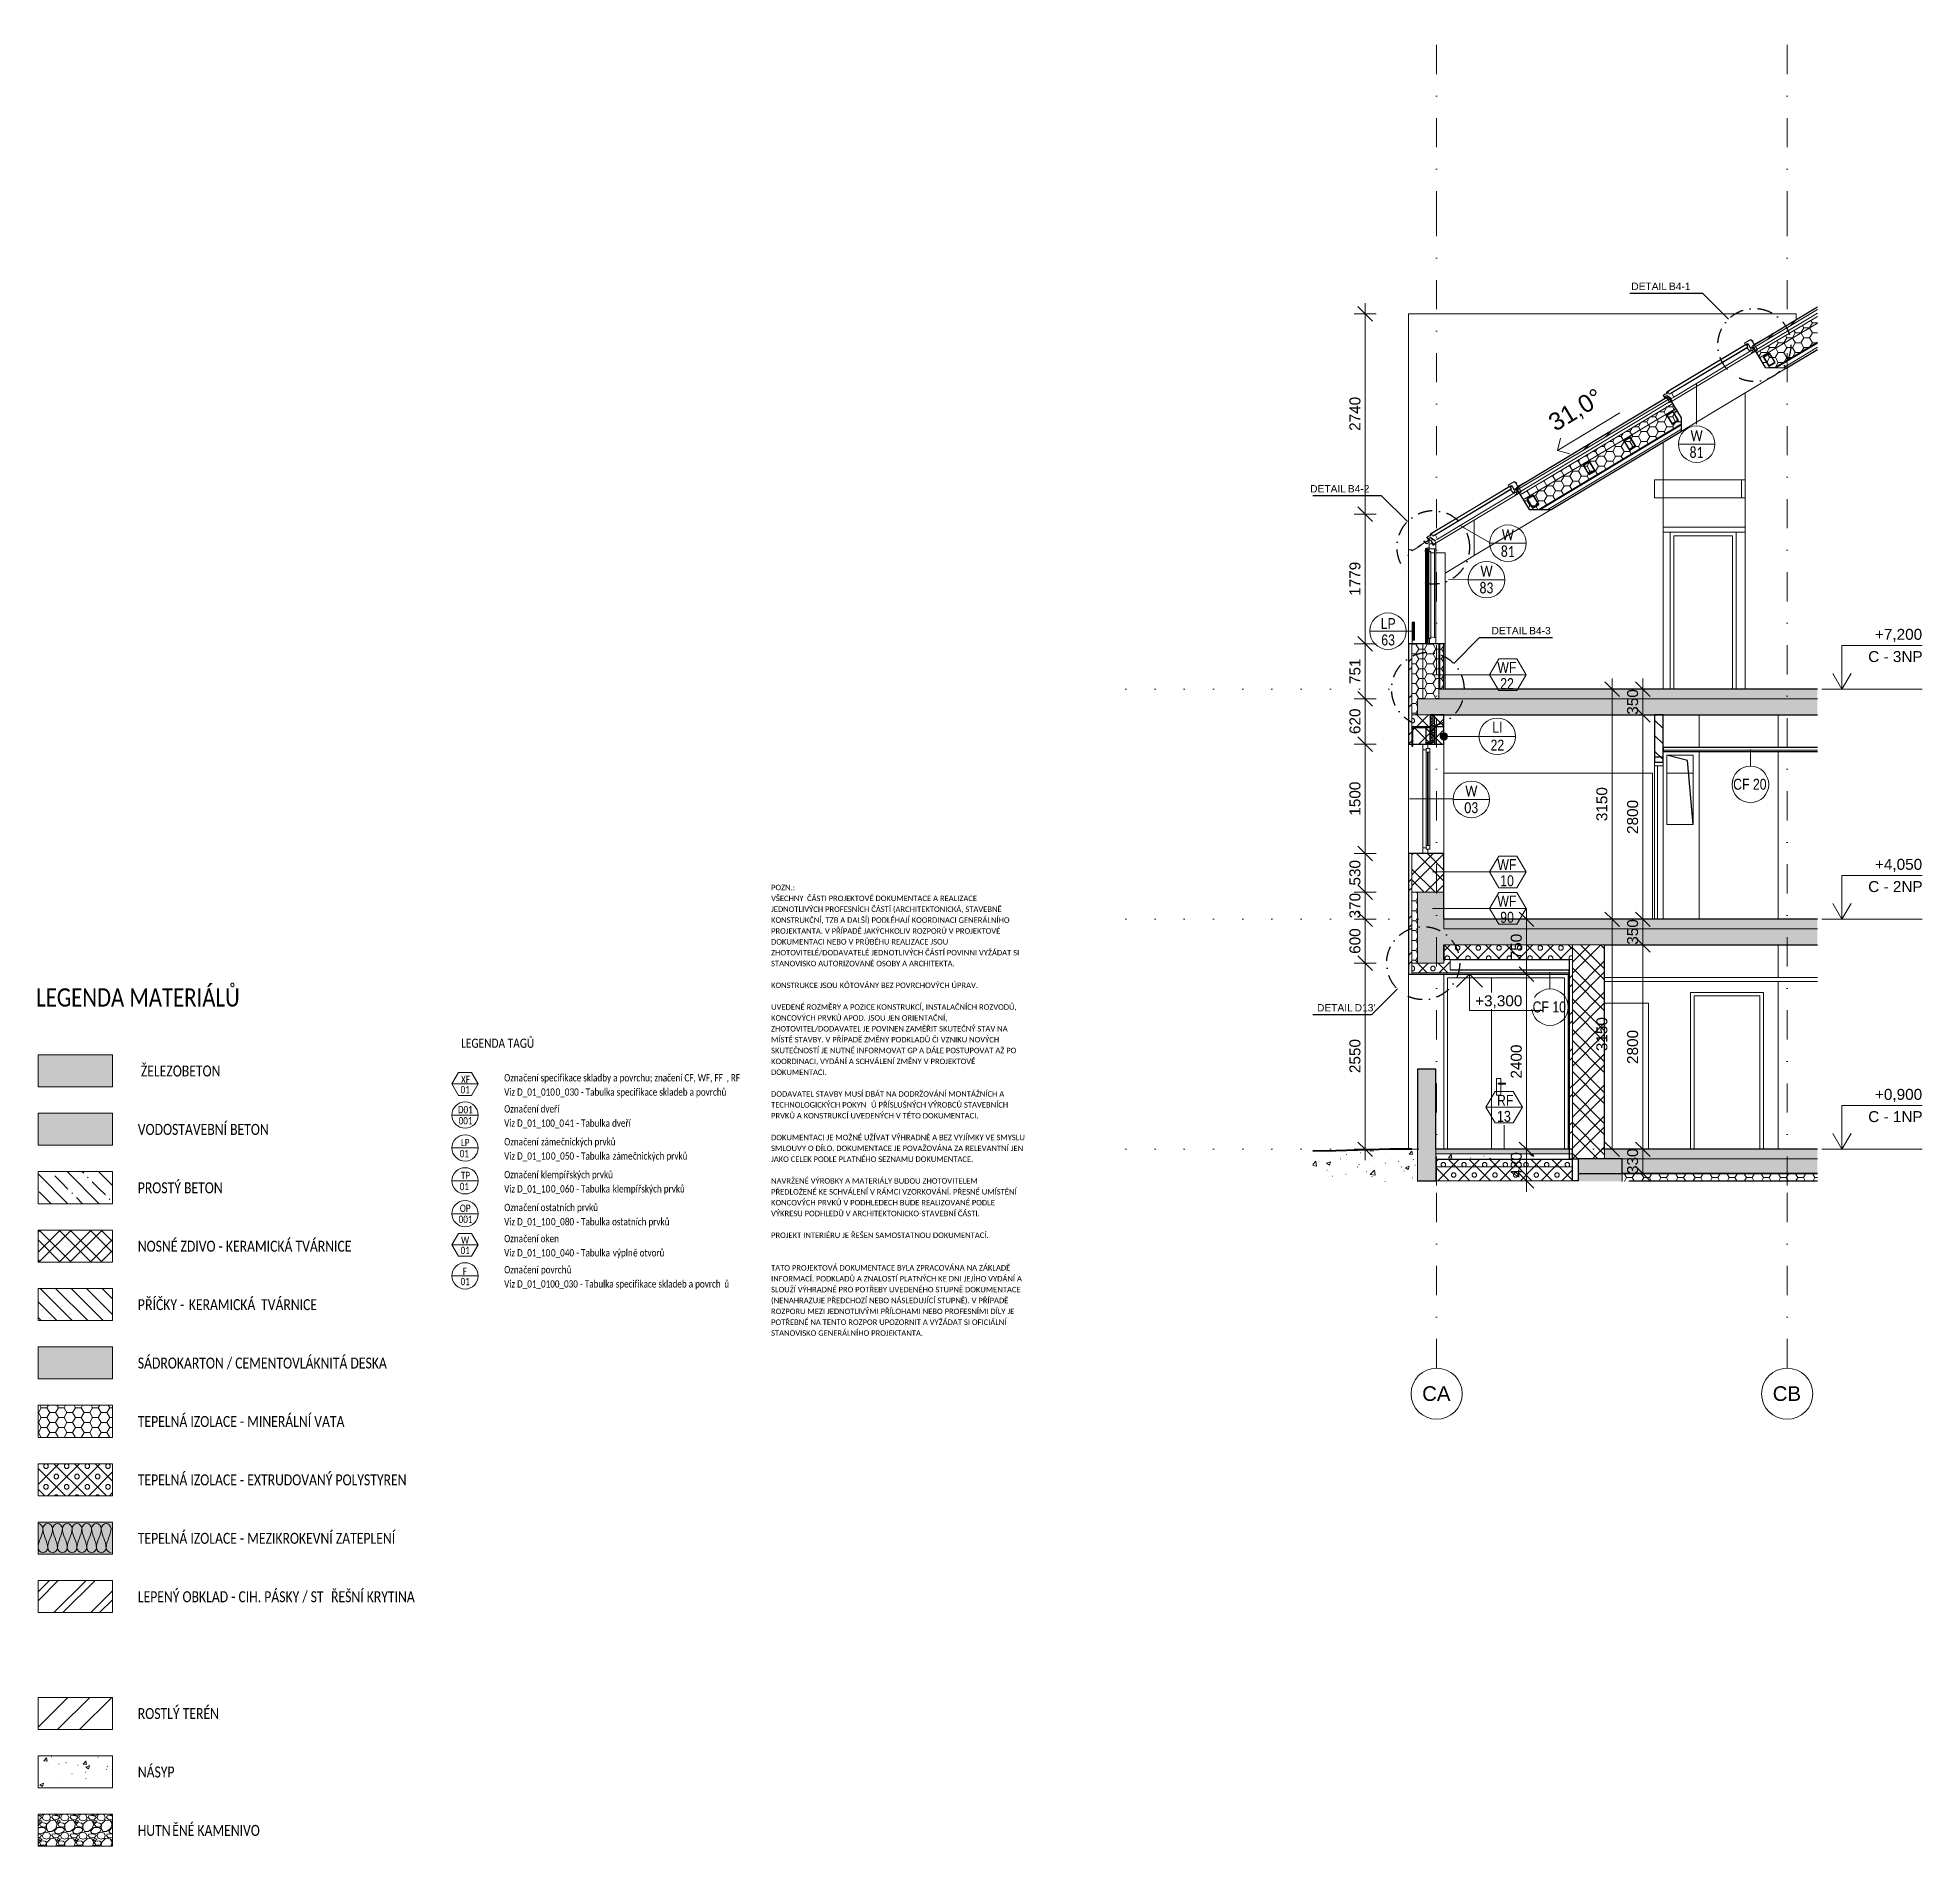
# Model space of a CAD drawing. Header units: millimetres. Extents: x -9657 to 178820, y -8645 to 72638.
# Drawn here: x 153015 to 178820, y -8645 to 16123 of the extents above; entities that cross this region are included whole.
import ezdxf

# ---------------------------------------------------------------- set-up
doc = ezdxf.new("R2010")
doc.units = ezdxf.units.MM
for name, pattern in [('HA_DashDot_10mm-S3mm', [1000, 400, -300, 0, -300]), ('HA_DashDot_4mm-S1mm', [400, 200, -100, 0, -100]), ('HA_Dot-S4mm', [400, 0, -400])]:
    doc.linetypes.add(name, pattern=pattern)
for name, color, linetype, lineweight in [('A-____-____-DIMS', 9, 'Continuous', 5), ('A-____-____-DIMS-100', 9, 'Continuous', 5), ('A-CLNG-____-IDEN', 9, 'Continuous', 9), ('A-CLNG-____-MCUT', 9, 'Continuous', 25), ('A-CLNG-____-OTLN', 9, 'Continuous', 9), ('A-CLNG-____-PATT', 9, 'Continuous', 25), ('A-DETL-____-OTLN', 9, 'Continuous', 25), ('A-DETL-____-THIN', 9, 'Continuous', 9), ('A-DETL-____-WIDE', 9, 'Continuous', 40), ('A-DETL-GENF-OTLN', 9, 'Continuous', 9), ('A-DOOR-____-MCUT', 9, 'Continuous', 9), ('A-DOOR-____-OTLN', 9, 'Continuous', 9), ('A-DOOR-FRAM-MCUT', 9, 'Continuous', 9), ('A-DOOR-FRAM-OTLN', 9, 'Continuous', 9), ('A-FLOR-____-IDEN', 9, 'Continuous', 9), ('A-FLOR-____-MCUT', 9, 'Continuous', 25), ('A-FLOR-____-OTLN', 9, 'Continuous', 9), ('A-FLOR-____-OVHD', 9, 'HA_DashDot_4mm-S1mm', 25), ('A-FLOR-____-PATT', 9, 'Continuous', 25), ('A-FLOR-HRAL-IDEN', 9, 'Continuous', 9), ('A-FLOR-HRAL-MCUT', 9, 'Continuous', 25), ('A-FLOR-HRAL-OTLN', 9, 'Continuous', 9), ('A-FLOR-LEVL-OTLN', 9, 'Continuous', 9), ('A-GENM-____-IDEN', 9, 'Continuous', 9), ('A-GENM-____-MCUT', 9, 'Continuous', 25), ('A-GENM-____-OTLN', 9, 'Continuous', 9), ('A-GLAZ-____-IDEN', 9, 'Continuous', 9), ('A-GLAZ-____-MCUT', 9, 'Continuous', 5), ('A-GLAZ-____-OTLN', 9, 'Continuous', 5), ('A-ROOF-____-MCUT', 9, 'Continuous', 25), ('A-ROOF-____-OTLN', 9, 'Continuous', 9), ('A-ROOF-____-PATT', 9, 'Continuous', 25), ('A-WALL-____-MCUT', 9, 'Continuous', 25), ('A-WALL-____-OTLN', 9, 'Continuous', 9), ('A-WALL-____-PATT', 9, 'Continuous', 25), ('G-____-____-DIMS', 9, 'Continuous', 5), ('G-____-____-TEXT', 9, 'Continuous', 5), ('I-FURN-____-OTLN', 9, 'Continuous', 9), ('I-WALL-____-MCUT', 9, 'Continuous', 25), ('I-WALL-____-OTLN', 9, 'Continuous', 9), ('S-BEAM-____-MCUT', 9, 'Continuous', 25), ('S-BEAM-____-OTLN', 9, 'Continuous', 9), ('S-COLS-____-OTLN', 9, 'Continuous', 9), ('S-GRID-____-IDEN', 9, 'Continuous', 9), ('S-GRID-____-OTLN', 9, 'Continuous', 5)]:
    doc.layers.add(name, color=color, linetype=linetype, lineweight=lineweight)
doc.styles.add('Arial', font='arial.ttf', dxfattribs={"height": 200})
doc.styles.add('Arial Narrow', font='ARIALN.TTF', dxfattribs={"height": 150})
doc.styles.add('Arial_1', font='arial.ttf', dxfattribs={"height": 150})
doc.styles.add('Arial_2', font='arial.ttf', dxfattribs={"height": 100})
doc.styles.add('Arial_3', font='arial.ttf', dxfattribs={"width": 0.8, "height": 150})
doc.styles.add('Arial_4', font='arial.ttf', dxfattribs={"height": 240})
doc.styles.add('Calibri', font='calibri.ttf', dxfattribs={"width": 0.8, "height": 150})
doc.styles.add('Calibri_1', font='calibri.ttf', dxfattribs={"width": 0.8, "height": 250})
doc.styles.add('Calibri_2', font='calibri.ttf', dxfattribs={"width": 0.8, "height": 100})
doc.styles.add('Calibri_3', font='calibri.ttf', dxfattribs={"width": 0.8, "height": 125})
doc.styles.add('Calibri_4', font='calibri.ttf', dxfattribs={"height": 75})
doc.dimstyles.new('Inner_Dimensions_1', dxfattribs={"dimscale": 304.8, "dimtxt": 153.03891, "dimasz": 0.656168, "dimexe": 0.492126, "dimexo": 0.0625, "dimgap": 0.065617, "dimtad": 1, "dimdec": 0, "dimzin": 0, "dimdsep": 46, "dimtxsty": 'Arial_1', "dimblk1": 'OBLIQUE', "dimblk2": 'OBLIQUE', "dimsah": 1, "dimcen": 0.09, "dimdle": 0.492126, "dimazin": 0, "dimtfac": 1, "dimtdec": 4, "dimtix": 1, "dimtmove": 0, "dimatfit": 3, "dimfxl": 0.492126, "dimfxlon": 1, "dimtvp": 1, "dimtolj": 1, "dimtzin": 0, "dimlwd": 9, "dimlwe": 9, "dimarcsym": 2})
pattern_1 = [(45, (-4910.68, 1865.4), (-212.132, 212.132), []), (45, (-4760.68, 1865.4), (-212.132, 212.132), []), (315, (-4910.68, 1865.4), (212.132, 212.132), []), (315, (-4760.68, 1865.4), (212.132, 212.132), [])]
pattern_2 = [(0, (-4910.684, 1865.4), (117.187, 67.658), [78.125, -156.25]), (120, (-4910.684, 1865.4), (-117.18755, 67.6588), [78.125, -156.25]), (60, (-4910.684, 1865.4), (0.00045, 135.3168), [0, -156.25, 78.125, 0])]
pattern_3 = [(45, (-4910.7, 1865.4), (-251.447, 251.447), []), (45, (-4910.7, 2246.4), (-251.447, 251.447), [])]
pattern_4 = [(45, (172731.95, 1865.4), (-141.421, 141.421), []), (0, (172957.29, 1931.64), (141.421, 141.421), [25, -257.843]), (45, (172982.3, 1931.64), (-141.421, 141.421), [25, -175]), (90, (172999.97, 1949.32), (-141.421, 141.421), [25, -257.843]), (135, (172999.97, 1974.32), (-141.421, -141.421), [25, -175]), (0, (172957.29, 1992), (141.421, 141.421), [25, -257.843]), (45, (172939.61, 1974.32), (-141.421, 141.421), [25, -175]), (90, (172939.61, 1949.32), (-141.421, 141.421), [25, -257.843]), (135, (172957.3, 1931.64), (-141.421, -141.421), [25, -175]), (135, (172924.8, 1865.4), (-141.421, -141.421), [])]
pattern_5 = [(50, (172661.24, 1865.4), (537.945, -47.064), [56.25, -618.75]), (355, (172661.24, 1865.4), (-104.06, 564.14), [45, -495]), (100.45, (172706.07, 1861.5), (433.89, 517.08), [47.805, -525.86]), (46.184, (172661.24, 2015.4), (800.43, -124.14), [84.38, -928.12]), (96.636, (172727.94, 2005.06), (701, 730.6), [71.7, -788.78]), (351.184, (172661.2, 2015.4), (701, 730.59), [67.5, -742.5]), (21, (172736.24, 1977.9), (447.68, -301.964), [56.25, -618.75]), (326, (172736.24, 1977.9), (182.49, 543.86), [45, -495]), (71.45, (172773.54, 1952.74), (630.17, 241.89), [47.805, -525.86]), (37.5, (172661.24, 1865.4), (9.12, 249.67), [3.353, -485.647, 3.353, -499.147, -496.875]), (37.5, (172661.24, 1865.4), (9.12, 249.67), [-991.5, 3.353, -493.52]), (7.5, (172661.24, 1865.4), (197.302, 295.81), [3.353, -283.147, 3.353, -474.397, -189.375]), (7.5, (172661.24, 1865.4), (197.302, 295.81), [-764.25, 3.353, -186.02]), (327.5, (172493.99, 1865.4), (400.367, -16.916), [3.353, -184.147, 3.353, -581.647, -776.25]), (327.5, (172493.99, 1865.4), (400.367, -16.916), [-772.5, 3.353, -772.897]), (317.5, (172419, 1865.4), (437.39, 75.08), [3.353, -240.397, 3.353, -385.147, -551.25]), (317.5, (172419, 1865.4), (437.39, 75.08), [-632.25, 3.35, -547.9])]
pattern_6 = [(0, (172661.24, 1865.4), (117.187, 67.658), [78.125, -156.25]), (120, (172661.24, 1865.4), (-117.18755, 67.6588), [78.125, -156.25]), (60, (172661.24, 1865.4), (-5e-05, 135.3159), [0, -156.25, 78.125, 0])]

msp = doc.modelspace()

# ---------------------------------------------------------------- texts
at = {"layer": 'A-CLNG-____-IDEN', "lineweight": 5, "char_height": 150, "width": 564.388, "attachment_point": 1, "style": 'Arial_3'}
for s, insert in [('CF 20', (176230.9, 5974.7)), ('CF 10', (173484.7, 2924.7))]:
    msp.add_mtext(s, dxfattribs=dict(at, insert=insert))
at = {"layer": 'A-FLOR-____-IDEN', "lineweight": 5, "insert": (172995.5, 1426.5), "char_height": 150, "width": 240.506, "attachment_point": 1, "style": 'Arial Narrow'}
msp.add_mtext('13', dxfattribs=at)
at = {"layer": 'A-FLOR-HRAL-IDEN', "lineweight": 5, "char_height": 150, "attachment_point": 1, "style": 'Arial_3'}
for s, insert, width in [('LP', (171404.3, 8175.8), 250.126), ('63', (171412.3, 7950.4), 230.886)]:
    msp.add_mtext(s, dxfattribs=dict(at, insert=insert, width=width))
at = {"layer": 'A-FLOR-LEVL-OTLN', "lineweight": 5, "char_height": 150, "attachment_point": 1, "style": 'Arial_1'}
for s, insert, width in [('+7,200', (178171.7, 8027.7), 801.687), ('C - 3NP', (178079.7, 7723.1), 913.924), ('+4,050', (178171.7, 4877.7), 801.687), ('C - 2NP', (178079.7, 4573.1), 913.924), ('+0,900', (178171.7, 1727.7), 801.687), ('C - 1NP', (178079.7, 1423.1), 913.924)]:
    msp.add_mtext(s, dxfattribs=dict(at, insert=insert, width=width))
at = {"layer": 'A-GENM-____-IDEN', "lineweight": 5, "char_height": 150, "attachment_point": 1, "style": 'Arial_3'}
for s, insert, width in [('LI', (172932.3, 6755.3), 173.164), ('22', (172908.3, 6509.8), 230.886)]:
    msp.add_mtext(s, dxfattribs=dict(at, insert=insert, width=width))
at = {"layer": 'A-GLAZ-____-IDEN', "lineweight": 5, "char_height": 150, "attachment_point": 1, "style": 'Calibri'}
for s, insert, width in [('W', (175646.7, 10747.6), 211.645), ('81', (175633.5, 10519), 243.713), ('W', (173062.4, 9391.5), 211.645), ('81', (173049.2, 9162.9), 243.713), ('W', (172770.2, 8891.5), 211.645), ('83', (172757, 8662.9), 243.713), ('W', (172562.4, 5881.8), 211.645), ('03', (172549.2, 5653.2), 243.713)]:
    msp.add_mtext(s, dxfattribs=dict(at, insert=insert, width=width))
at = {"layer": 'G-____-____-TEXT', "color": 7, "lineweight": 9, "attachment_point": 1}
for s, insert, char_height, width, style in [('DETAIL ', (174835.6, 12768.4), 100, 625.316, 'Arial_2'), ('B4-1', (175351.5, 12768.4), 100, 360.759, 'Arial_2'), ('DETAIL ', (170438.9, 9996.6), 100, 625.316, 'Arial_2'), ('B4-2', (170954.9, 9996.6), 100, 360.759, 'Arial_2'), ('DETAIL ', (172920.8, 8053.1), 100, 625.316, 'Arial_2'), ('B4-3', (173436.8, 8053.1), 100, 360.759, 'Arial_2'), ('WF', (173001.6, 7574.8), 150, 333.502, 'Arial_3'), ('22', (173041.2, 7352.9), 150, 230.886, 'Arial_3'), ('WF', (173001.6, 4874.8), 150, 333.502, 'Arial_3'), ('10', (173041.2, 4652.9), 150, 230.886, 'Arial_3'), ('VŠECHNY ', (163056.7, 4374.4), 75, 597.257, 'Calibri_4'), ('POZN.: ', (163056.7, 4523.2), 75, 448.945, 'Calibri_4'), ('ČÁSTI PROJEKTOVÉ DOKUMENTACE A REALIZACE ', (163549.5, 4374.4), 75, 2978.269, 'Calibri_4'), ('JEDNOTLIVÝCH PROFESNÍCH ČÁSTÍ (ARCHITEKTONICKÁ, STAVEBNĚ ', (163056.7, 4225.6), 75, 4028.48, 'Calibri_4'), ('WF', (173001.6, 4374.8), 150, 333.502, 'Arial_3'), ('90', (173041.2, 4152.9), 150, 230.886, 'Arial_3'), ('KONSTRUKČNÍ, TZB A DALŠÍ) PODLÉHAJÍ KOORDINACI GENERÁLNÍHO ', (163056.7, 4076.8), 75, 4164.767, 'Calibri_4'), ('PROJEKTANTA. V\xa0PŘÍPADĚ JAKÝCHKOLIV ROZPORŮ V\xa0PROJEKTOVÉ ', (163056.7, 3927.9), 75, 4004.429, 'Calibri_4'), ('ZHOTOVITELÉ/DODAVATELÉ JEDNOTLIVÝCH ČÁSTÍ POVINNI VYŽÁDAT SI ', (163056.7, 3630.3), 75, 4337.129, 'Calibri_4'), ('DOKUMENTACI NEBO V\xa0PRŮBĚHU REALIZACE JSOU ', (163056.7, 3779.1), 75, 3106.539, 'Calibri_4'), ('STANOVISKO AUTORIZOVANÉ OSOBY A ARCHITEKTA.', (163056.7, 3481.4), 75, 3178.691, 'Calibri_4'), ('LEGENDA MATERIÁL', (152993.8, 3104.7), 250, 3136.202, 'Calibri_1'), ('Ů', (155581.4, 3104.7), 250, 243.713, 'Calibri_1'), ('KONSTRUKCE JSOU KÓTOVÁNY BEZ POVRCHOVÝCH ÚPRAV. ', (163056.7, 3183.8), 75, 3627.636, 'Calibri_4'), ('UVEDENÉ ROZMĚRY A POZICE KONSTRUKCÍ, INSTALAČNÍCH ROZVODŮ, ', (163056.7, 2886.1), 75, 4293.037, 'Calibri_4'), ('DETAIL ', (170532.2, 2888.9), 100, 625.316, 'Arial_2'), ("D13'", (171048.1, 2888.9), 100, 344.726, 'Arial_2'), ('ZHOTOVITEL/DODAVATEL JE POVINEN ZAMĚŘIT SKUTEČNÝ STAV NA ', (163056.7, 2588.5), 75, 4132.699, 'Calibri_4'), ('KONCOVÝCH PRVKŮ APOD. JSOU JEN ORIENTAČNÍ, ', (163056.7, 2737.3), 75, 3094.514, 'Calibri_4'), ('LEGENDA TAG', (158812, 2415.4), 125, 1093.502, 'Calibri_3'), ('Ů', (159714.2, 2415.4), 125, 121.857, 'Calibri_3'), ('MÍSTĚ STAVBY. V PŘÍPADĚ ZMĚNY PODKLADŮ ČI VZNIKU NOVÝCH ', (163056.7, 2439.6), 75, 3980.378, 'Calibri_4'), (' ŽELEZOBETON', (154385.7, 2048), 150, 1436.624, 'Calibri'), ('SKUTEČNOSTÍ JE NUTNÉ INFORMOVAT GP A DÁLE POSTUPOVAT AŽ PO ', (163056.7, 2290.8), 75, 4285.02, 'Calibri_4'), ('KOORDINACI, VYDÁNÍ A SCHVÁLENÍ ZMĚNY V PROJEKTOVÉ ', (163056.7, 2142), 75, 3571.518, 'Calibri_4'), ('XF', (158811.6, 1907.6), 100, 150.717, 'Calibri_2'), ('Ozna', (159402.5, 1929.8), 100, 317.468, 'Calibri_2'), ('čení specifikace skladby a povrchu; značení CF, WF, FF', (159664.4, 1929.8), 100, 3373.501, 'Calibri_2'), (', RF', (162447.8, 1929.8), 100, 227.679, 'Calibri_2'), ('DOKUMENTACI.', (163056.7, 1993.2), 75, 970.042, 'Calibri_4'), ('01', (158805.6, 1767.1), 100, 153.924, 'Calibri_2'), ('Viz D_01_010', (159402.5, 1734.6), 100, 852.996, 'Calibri_2'), ('0', (160106.3, 1734.6), 100, 76.962, 'Calibri_2'), ('_0', (160169.8, 1734.6), 100, 153.924, 'Calibri_2'), ('30', (160296.8, 1734.6), 100, 153.924, 'Calibri_2'), (' - Tabulka specifikace skladeb a povrchů', (160423.8, 1734.6), 100, 2494.852, 'Calibri_2'), ('TECHNOLOGICKÝCH POKYN', (163056.7, 1546.7), 75, 1659.493, 'Calibri_4'), ('DODAVATEL STAVBY MUSÍ DBÁT NA DODRŽOVÁNÍ MONTÁŽNÍCH A ', (163056.7, 1695.5), 75, 4072.573, 'Calibri_4'), ('Ů PŘÍSLUŠNÝCH VÝROBCŮ STAVEBNÍCH ', (164426, 1546.7), 75, 2413.079, 'Calibri_4'), ('VODOSTAVEBNÍ BETON', (154385.7, 1248), 150, 2276.793, 'Calibri'), ('D01', (158768.8, 1493.4), 100, 250.126, 'Calibri_2'), ('001', (158778.6, 1341.2), 100, 230.886, 'Calibri_2'), ('Viz D_01_100_0', (159402.5, 1308.8), 100, 1006.919, 'Calibri_2'), ('Ozna', (159402.5, 1503.9), 100, 317.468, 'Calibri_2'), ('čení dveří', (159664.4, 1503.9), 100, 609.283, 'Calibri_2'), ('4', (160233.3, 1308.8), 100, 76.962, 'Calibri_2'), ('1 - Tabulka dveří', (160296.8, 1308.8), 100, 1035.78, 'Calibri_2'), ('PRVKŮ A KONSTRUKCÍ UVEDENÝCH V TÉTO DOKUMENTACI.', (163056.7, 1397.8), 75, 3599.577, 'Calibri_4'), ('LP', (158809.6, 1043.4), 100, 144.304, 'Calibri_2'), ('Ozna', (159402.5, 1053.9), 100, 317.468, 'Calibri_2'), ('čení ', (159664.4, 1053.9), 100, 291.814, 'Calibri_2'), ('záme', (159905.2, 1053.9), 100, 333.502, 'Calibri_2'), ('čnických prvků', (160180.3, 1053.9), 100, 920.337, 'Calibri_2'), ('DOKUMENTACI JE MOŽNÉ UŽÍVAT VÝHRADNĚ A BEZ VYJÍMKY VE SMYSLU ', (163056.7, 1100.2), 75, 4401.264, 'Calibri_4'), ('01', (158793.6, 891.2), 100, 153.924, 'Calibri_2'), ('Viz D_01_10', (159402.5, 858.8), 100, 776.033, 'Calibri_2'), ('0', (160042.8, 858.8), 100, 76.962, 'Calibri_2'), ('_0', (160106.3, 858.8), 100, 153.924, 'Calibri_2'), ('50', (160233.3, 858.8), 100, 153.924, 'Calibri_2'), (' - Tabulka ', (160360.3, 858.8), 100, 641.35, 'Calibri_2'), ('záme', (160889.4, 858.8), 100, 333.502, 'Calibri_2'), ('čnických prvků', (161164.6, 858.8), 100, 920.337, 'Calibri_2'), ('JAKO CELEK PODLE PLATNÉHO SEZNAMU DOKUMENTACE.', (163056.7, 802.5), 75, 3515.4, 'Calibri_4'), ('SMLOUVY O DÍLO. DOKUMENTACE JE POVAŽOVÁNA ZA RELEVANTNÍ JEN ', (163056.7, 951.4), 75, 4401.264, 'Calibri_4'), ('TP', (158809.6, 593.4), 100, 153.924, 'Calibri_2'), ('Ozna', (159402.5, 603.9), 100, 317.468, 'Calibri_2'), ('čení ', (159664.4, 603.9), 100, 291.814, 'Calibri_2'), ('klempí', (159905.2, 603.9), 100, 420.084, 'Calibri_2'), ('řských prvků', (160251.8, 603.9), 100, 792.067, 'Calibri_2'), ('NAVRŽENÉ VÝROBKY A MATERIÁLY BUDOU ZHOTOVITELEM ', (163056.7, 504.9), 75, 3615.611, 'Calibri_4'), ('PROSTÝ BETON', (154385.7, 448), 150, 1475.105, 'Calibri'), ('01', (158793.6, 441.2), 100, 153.924, 'Calibri_2'), ('Viz D_01_10', (159402.5, 408.8), 100, 776.033, 'Calibri_2'), ('0', (160042.8, 408.8), 100, 76.962, 'Calibri_2'), ('_0', (160106.3, 408.8), 100, 153.924, 'Calibri_2'), ('60', (160233.3, 408.8), 100, 153.924, 'Calibri_2'), (' - Tabulka ', (160360.3, 408.8), 100, 641.35, 'Calibri_2'), ('klempí', (160889.4, 408.8), 100, 420.084, 'Calibri_2'), ('řských prvků', (161236, 408.8), 100, 792.067, 'Calibri_2'), ('PŘEDLOŽENÉ KE SCHVÁLENÍ V RÁMCI VZORKOVÁNÍ. PŘESNÉ UMÍSTĚNÍ ', (163056.7, 356), 75, 4285.02, 'Calibri_4'), ('OP', (158794.6, 143.4), 100, 182.785, 'Calibri_2'), ('Ozna', (159402.5, 153.9), 100, 317.468, 'Calibri_2'), ('čení ostatních prvků', (159664.4, 153.9), 100, 1260.253, 'Calibri_2'), ('VÝKRESU PODHLEDŮ V ARCHITEKTONICKO-STAVEBNÍ ČÁSTI. ', (163056.7, 58.4), 75, 3647.678, 'Calibri_4'), ('KONCOVÝCH PRVKŮ V PODHLEDECH BUDE REALIZOVANÉ PODLE ', (163056.7, 207.2), 75, 3924.26, 'Calibri_4'), ('001', (158778.6, -8.8), 100, 230.886, 'Calibri_2'), ('Viz D_01_10', (159402.5, -41.2), 100, 776.033, 'Calibri_2'), ('0', (160042.8, -41.2), 100, 76.962, 'Calibri_2'), ('_0', (160106.3, -41.2), 100, 153.924, 'Calibri_2'), ('80', (160233.3, -41.2), 100, 153.924, 'Calibri_2'), (' - Tabulka ostatních prvků', (160360.3, -41.2), 100, 1609.789, 'Calibri_2'), ('PROJEKT INTERIÉRU JE ŘEŠEN SAMOSTATNOU DOKUMENTACÍ.', (163056.7, -239.3), 75, 3775.948, 'Calibri_4'), ('NOSNÉ ZDIVO - KERAMICKÁ TVÁRNICE', (154385.7, -352), 150, 3694.176, 'Calibri'), ('01', (158805.6, -434.6), 100, 153.924, 'Calibri_2'), ('W', (158811.6, -294.1), 100, 137.89, 'Calibri_2'), ('Viz D_01_10', (159402.5, -467.1), 100, 776.033, 'Calibri_2'), ('Ozna', (159402.5, -272), 100, 317.468, 'Calibri_2'), ('čení oken', (159664.4, -272), 100, 599.662, 'Calibri_2'), ('0', (160042.8, -467.1), 100, 76.962, 'Calibri_2'), ('_0', (160106.3, -467.1), 100, 153.924, 'Calibri_2'), ('40', (160233.3, -467.1), 100, 153.924, 'Calibri_2'), (' - Tabulka ', (160360.3, -467.1), 100, 641.35, 'Calibri_2'), ('výpln', (160889.4, -467.1), 100, 336.709, 'Calibri_2'), ('ě otvorů', (161167.2, -467.1), 100, 529.114, 'Calibri_2'), ('F', (158836.6, -720), 100, 70.549, 'Calibri_2'), ('Ozna', (159402.5, -697.9), 100, 317.468, 'Calibri_2'), ('čení ', (159664.4, -697.9), 100, 291.814, 'Calibri_2'), ('povrch', (159905.2, -697.9), 100, 429.704, 'Calibri_2'), ('ů', (160259.7, -697.9), 100, 80.169, 'Calibri_2'), ('TATO PROJEKTOVÁ DOKUMENTACE BYLA ZPRACOVÁNA NA ZÁKLADĚ ', (163056.7, -685.7), 75, 4176.792, 'Calibri_4'), ('01', (158805.6, -860.5), 100, 153.924, 'Calibri_2'), ('Viz D_01_0100_030 - Tabulka specifikace skladeb a povrch', (159402.5, -893), 100, 3652.488, 'Calibri_2'), ('ů', (162416.1, -893), 100, 80.169, 'Calibri_2'), ('SLOUŽÍ VÝHRADNĚ PRO POTŘEBY UVEDENÉHO STUPNĚ DOKUMENTACE ', (163056.7, -983.4), 75, 4369.197, 'Calibri_4'), ('INFORMACÍ, PODKLADŮ A ZNALOSTÍ PLATNÝCH KE DNI JEJÍHO VYDÁNÍ A ', (163056.7, -834.6), 75, 4377.214, 'Calibri_4'), ('P', (154385.7, -1152), 150, 121.856, 'Calibri'), ('ŘÍČKY - ', (154486.3, -1152), 150, 724.725, 'Calibri'), ('KERAMICKÁ', (155084.2, -1152), 150, 1148.016, 'Calibri'), (' TVÁRNICE', (156031.4, -1152), 150, 1019.746, 'Calibri'), ('ROZPORU MEZI JEDNOTLIVÝMI PŘÍLOHAMI NEBO PROFESNÍMI DÍLY JE ', (163056.7, -1281.1), 75, 4256.961, 'Calibri_4'), ('(NENAHRAZUJE PŘEDCHOZÍ NEBO NÁSLEDUJÍCÍ STUPNĚ). V PŘÍPADĚ ', (163056.7, -1132.2), 75, 4140.716, 'Calibri_4'), ('POTŘEBNÉ NA TENTO ROZPOR UPOZORNIT A VYŽÁDAT SI OFICIÁLNÍ ', (163056.7, -1429.9), 75, 4108.648, 'Calibri_4'), ('STANOVISKO GENERÁLNÍHO PROJEKTANTA.', (163056.7, -1578.7), 75, 2633.543, 'Calibri_4'), ('SÁDROKARTON / CEMENTOVLÁKNITÁ DESKA', (154385.7, -1952), 150, 4316.286, 'Calibri'), ('TEPELNÁ IZOLACE - MINERÁLNÍ VATA', (154385.7, -2752), 150, 3572.32, 'Calibri'), ('TEPELNÁ IZOLACE - EXTRUDOVANÝ POLYSTYREN', (154385.7, -3552), 150, 4662.614, 'Calibri'), ('TEPELNÁ IZOLACE - MEZIKROKEVNÍ ZATEPLENÍ', (154385.7, -4352), 150, 4450.969, 'Calibri'), ('LEPENÝ OBKLAD - CIH. PÁSKY / ST', (154385.7, -5152), 150, 3206.75, 'Calibri'), ('ŘEŠNÍ KRYTINA', (157031.6, -5152), 150, 1443.037, 'Calibri'), ('ROSTLÝ TERÉN', (154385.7, -6752), 150, 1410.97, 'Calibri'), ('NÁSYP', (154385.7, -7552), 150, 634.937, 'Calibri'), ('HUTN', (154385.7, -8352), 150, 570.802, 'Calibri'), ('ĚNÉ KAMENIVO', (154856.7, -8352), 150, 1519.999, 'Calibri')]:
    msp.add_mtext(s, dxfattribs=dict(at, insert=insert, char_height=char_height, width=width, style=style))
at = {"layer": 'S-GRID-____-IDEN', "lineweight": 5, "char_height": 200, "width": 481.012, "attachment_point": 1, "style": 'Arial'}
for s, insert in [('CA', (171971.9, -2345.1)), ('CB', (176771.9, -2345.1))]:
    msp.add_mtext(s, dxfattribs=dict(at, insert=insert))

# ---------------------------------------------------------------- blocks, each defined once
blk = doc.blocks.new('HA_DR_Single_Swing_Solid - In_BJ_900x2100_Vstup-2040226-ŘEZ 7-7 OBJEKT C')
at = {"layer": 'A-DOOR-____-OTLN', "color": 50}
for p, q in [((-977, 3000), (-1877, 3000)), ((-1877, 3000), (-1877, 900)), ((-977, 900), (-977, 3000))]:
    blk.add_line(p, q, dxfattribs=at)
at = {"layer": 'A-DOOR-FRAM-OTLN', "color": 50}
for p, q in [((-927, 3050), (-1927, 3050)), ((-1927, 3050), (-1927, 900)), ((-1877, 900), (-1877, 3000)), ((-1877, 3000), (-977, 3000)), ((-977, 3000), (-977, 900)), ((-927, 3050), (-927, 900))]:
    blk.add_line(p, q, dxfattribs=at)
blk = doc.blocks.new('HA_DR_Single_Swing_Solid - In_BJ_800x2100-2040335-ŘEZ 7-7 OBJEKT C')
at = {"layer": 'A-DOOR-____-MCUT', "color": 50}
for p, q in [((-2417, 6150), (-2417, 4050)), ((-2377, 6150), (-2417, 6150)), ((-2377, 4050), (-2377, 6150)), ((-2417, 4050), (-2377, 4050))]:
    blk.add_line(p, q, dxfattribs=at)
at = {"layer": 'A-DOOR-FRAM-MCUT', "color": 50}
for p, q in [((-2417, 6200), (-2417, 6150)), ((-2302, 6200), (-2417, 6200)), ((-2302, 6150), (-2302, 6200)), ((-2417, 6150), (-2302, 6150))]:
    blk.add_line(p, q, dxfattribs=at)
at = {"layer": 'A-DOOR-FRAM-OTLN', "color": 50}
blk.add_line((-2302, 4050), (-2302, 6150), dxfattribs=at)
blk = doc.blocks.new('HA_WD_SinglePanel - 1000x1500-1662820-ŘEZ 7-7 OBJEKT C')
at = {"layer": 'A-GLAZ-____-MCUT', "color": 250}
for p, q in [((-5522, 6450), (-5592, 6450)), ((-5592, 6450), (-5592, 6370)), ((-5592, 6370), (-5547, 6370)), ((-5497, 6390), (-5547, 6390)), ((-5547, 6390), (-5547, 6340)), ((-5547, 6370), (-5547, 6390)), ((-5547, 6390), (-5522, 6390)), ((-5547, 6340), (-5497, 6340)), ((-5527, 6340), (-5527, 5060)), ((-5517, 6340), (-5527, 6340)), ((-5522, 6390), (-5522, 6450)), ((-5517, 5060), (-5517, 6340)), ((-5497, 6340), (-5497, 6390)), ((-5547, 5030), (-5592, 5030)), ((-5592, 5030), (-5592, 4950)), ((-5592, 4950), (-5522, 4950)), ((-5497, 5060), (-5547, 5060)), ((-5547, 5060), (-5547, 5010)), ((-5547, 5010), (-5547, 5030)), ((-5547, 5010), (-5497, 5010)), ((-5522, 5010), (-5547, 5010)), ((-5527, 5060), (-5517, 5060)), ((-5522, 4950), (-5522, 5010)), ((-5497, 5010), (-5497, 5060))]:
    blk.add_line(p, q, dxfattribs=at)
at = {"layer": 'A-GLAZ-____-OTLN', "color": 250}
for p, q in [((-5592, 5030), (-5592, 6370)), ((-5547, 6340), (-5547, 5060)), ((-5497, 5060), (-5497, 6340))]:
    blk.add_line(p, q, dxfattribs=at)
blk = doc.blocks.new('Roof-Windows_VELUX_VFE - VFE size 940x1370 _PK38__31-1785092-ŘEZ 7-7 OBJEKT C')
at = {"layer": 'A-GLAZ-____-MCUT', "color": 250}
for p, q in [((-5571, 9231), (-5579, 9224)), ((-5579, 9224), (-5577, 9221)), ((-5578, 9224), (-5571, 9229)), ((-5577, 9222), (-5578, 9224)), ((-5577, 9221), (-5573, 9224)), ((-5574, 9224), (-5577, 9222)), ((-5573, 9224), (-5574, 9224)), ((-5545, 9196), (-5571, 9231)), ((-5571, 9229), (-5546, 9195)), ((-5503, 9143), (-5561, 9127)), ((-5561, 9126), (-5503, 9142)), ((-5558, 9088), (-5561, 9088)), ((-5561, 9087), (-5557, 9087)), ((-5557, 9105), (-5558, 9105)), ((-5558, 9105), (-5558, 9088)), ((-5557, 9087), (-5557, 9105)), ((-5546, 9195), (-5534, 9193)), ((-5534, 9194), (-5545, 9196)), ((-5505, 9215), (-5534, 9194)), ((-5534, 9193), (-5504, 9214)), ((-5504, 9253), (-5518, 9246)), ((-5518, 9246), (-5503, 9226)), ((-5517, 9246), (-5503, 9253)), ((-5503, 9226), (-5517, 9246)), ((-5509, 9083), (-5509, 7900)), ((-5483, 9083), (-5509, 9083)), ((-5503, 9226), (-5505, 9215)), ((-5503, 9253), (-5504, 9253)), ((-5504, 9214), (-5503, 9226)), ((-5414, 9191), (-5503, 9191)), ((-5503, 9191), (-5503, 9122)), ((-5503, 9142), (-5503, 9143)), ((-5503, 9122), (-5503, 9089)), ((-5429, 9122), (-5503, 9122)), ((-5503, 9122), (-5414, 9122)), ((-5503, 9089), (-5481, 9089)), ((-5483, 7900), (-5483, 9083)), ((-5481, 9089), (-5481, 9068)), ((-5481, 9068), (-5429, 9068)), ((-5465, 9217), (-5474, 9212)), ((-5474, 9212), (-5448, 9169)), ((-5444, 9183), (-5465, 9217)), ((-5448, 9169), (-5418, 9187)), ((-5423, 9196), (-5444, 9183)), ((-5429, 9068), (-5429, 9122)), ((-5418, 9187), (-5423, 9196)), ((-5414, 9122), (-5414, 9191)), ((-5519, 7911), (-5519, 7823)), ((-5509, 7911), (-5519, 7911)), ((-5519, 7823), (-5501, 7823)), ((-5509, 7897), (-5509, 7911)), ((-5509, 7900), (-5483, 7900)), ((-5501, 7897), (-5509, 7897)), ((-5501, 7823), (-5501, 7897)), ((-5481, 7897), (-5501, 7897)), ((-5501, 7897), (-5501, 7821)), ((-5501, 7821), (-5414, 7821)), ((-5429, 7911), (-5481, 7917)), ((-5481, 7917), (-5481, 7897)), ((-5414, 7911), (-5429, 7911)), ((-5414, 7821), (-5414, 7911))]:
    blk.add_line(p, q, dxfattribs=at)
at = {"layer": 'A-GLAZ-____-OTLN', "color": 250}
for p, q in [((-5556, 9122), (-5556, 7841)), ((-5542, 9122), (-5556, 9122)), ((-5542, 9122), (-5542, 7821)), ((-5538, 9122), (-5538, 7821)), ((-5532, 9122), (-5538, 9122)), ((-5532, 9128), (-5522, 9128)), ((-5532, 9128), (-5532, 7821)), ((-5522, 7821), (-5522, 9128)), ((-5511, 9122), (-5522, 9122)), ((-5511, 7911), (-5511, 9122)), ((-5503, 9122), (-5511, 9122)), ((-5429, 7911), (-5429, 9068)), ((-5414, 9122), (-5414, 7911)), ((-5556, 7841), (-5552, 7821)), ((-5511, 7823), (-5511, 7821))]:
    blk.add_line(p, q, dxfattribs=at)
blk = doc.blocks.new('HA_DR_Double_Swing_Solid_FrameButt - In_FAS_1600x2350_1000-1958729-ŘEZ 7-7 OBJEKT C')
at = {"layer": 'A-DOOR-____-OTLN', "color": 50}
for p, q in [((-5252, 3250), (-5252, 900)), ((-4652, 3250), (-5252, 3250)), ((-4652, 900), (-4652, 3250)), ((-3652, 3250), (-4652, 3250)), ((-4652, 3250), (-4652, 900)), ((-3652, 900), (-3652, 3250)), ((-4582, 1870), (-4582, 1640)), ((-4522, 1870), (-4582, 1870)), ((-4457, 1807), (-4552, 1807)), ((-4522, 1807), (-4522, 1870)), ((-4457, 1807), (-4457, 1800)), ((-4582, 1640), (-4522, 1640)), ((-4552, 1792), (-4457, 1792)), ((-4522, 1640), (-4522, 1793)), ((-4457, 1800), (-4457, 1792))]:
    blk.add_line(p, q, dxfattribs=at)
for points, knots in [([(-4559, 1800), (-4559, 1801), (-4559, 1802), (-4559, 1803), (-4558, 1804), (-4558, 1804), (-4557, 1805), (-4557, 1805), (-4556, 1806), (-4556, 1806), (-4555, 1807), (-4555, 1807), (-4554, 1807), (-4554, 1807), (-4553, 1807), (-4553, 1807), (-4552, 1807), (-4552, 1807), (-4552, 1807)], [0, 0, 0, 0, 0.0833333, 0.125, 0.1666667, 0.2083333, 0.2291667, 0.25, 0.2916667, 0.3333333, 0.3541667, 0.375, 0.3958333, 0.4166667, 0.4375, 0.4583333, 0.4791667, 0.5, 0.5, 0.5, 0.5]), ([(-4552, 1792), (-4552, 1792), (-4552, 1793), (-4553, 1793), (-4553, 1793), (-4554, 1793), (-4554, 1793), (-4555, 1793), (-4555, 1793), (-4556, 1794), (-4556, 1794), (-4556, 1794), (-4557, 1795), (-4557, 1795), (-4558, 1796), (-4558, 1796), (-4559, 1797), (-4559, 1798), (-4559, 1799), (-4559, 1800)], [0.5, 0.5, 0.5, 0.5, 0.5208333, 0.5416667, 0.5625, 0.5833333, 0.6041667, 0.625, 0.6458333, 0.6666667, 0.6875, 0.7083333, 0.75, 0.7708333, 0.7916667, 0.8333333, 0.875, 0.9166667, 1, 1, 1, 1])]:
    blk.add_open_spline(points, degree=3, knots=knots, dxfattribs=at)
at = {"layer": 'A-DOOR-FRAM-OTLN', "color": 50}
for p, q in [((-5252, 900), (-5252, 3250)), ((-5252, 3250), (-3652, 3250)), ((-3652, 3250), (-3652, 900))]:
    blk.add_line(p, q, dxfattribs=at)
blk = doc.blocks.new('NAB_Šatní_skříň_ADNS - 600x2000xšířka-1472233-ŘEZ 7-7 OBJEKT C')
at = {"layer": 'I-FURN-____-OTLN', "color": 50}
for p, q in [((-3102, 2900), (-2502, 2900)), ((-2502, 2900), (-2502, 900))]:
    blk.add_line(p, q, dxfattribs=at)
blk = doc.blocks.new('NAB_Šatní_skříň_ADNS - 650x2000xšířka-1645728-ŘEZ 7-7 OBJEKT C')
at = {"layer": 'I-FURN-____-OTLN', "color": 50}
blk.add_line((-2251, 6050), (-1891, 6050), dxfattribs=at)
blk = doc.blocks.new('NAB_Šatní_skříň_ADNS - 600x2000xšířka-1530651-ŘEZ 7-7 OBJEKT C')
at = {"layer": 'I-FURN-____-OTLN', "color": 50}
for p, q in [((-5302, 6050), (-2447, 6050)), ((-5302, 6050), (-5302, 4950)), ((-2447, 4050), (-2447, 6050))]:
    blk.add_line(p, q, dxfattribs=at)
blk = doc.blocks.new('Roof-Windows_VELUX_GLL_1061 - PK08-1785849-ŘEZ 7-7 OBJEKT C')
at = {"layer": 'A-GLAZ-____-OTLN', "color": 250}
for p, q in [((-5659, 9152), (-5559, 9213)), ((-5659, 9152), (-5657, 9148)), ((-5622, 9169), (-5657, 9148)), ((-5558, 9213), (-5514, 9240)), ((-5513, 9240), (-5510, 9242)), ((-5509, 9243), (-5505, 9245)), ((-5503, 9246), (-5497, 9250))]:
    blk.add_line(p, q, dxfattribs=at)
for centre, radius, start, end in [((-5465, 9207), 101, 119.8835, 135.0656), ((-5465, 9207), 101, 109.3099, 116.1161), ((-5458, 9302), 36.5, 114.0475, 120.007), ((-5458, 9302), 35.5, 113.8516, 119.9931), ((-5535, 9276), 2.83, 148.8934, 218.0328), ((-5535, 9276), 2.83, 231.8606, 301), ((-5512, 9263), 3.7, 167.6698, 196.5566), ((-5512, 9263), 1.7, 109.8962, 138.783), ((-5512, 9263), 1.7, 167.6698, 182.1132)]:
    blk.add_arc(centre, radius, start, end, dxfattribs=at)
blk = doc.blocks.new('Roof-Windows_VELUX_GLL_1061 - MK08-1785881-ŘEZ 7-7 OBJEKT C')
at = {"layer": 'A-GLAZ-____-OTLN', "color": 250}
for centre, radius, start, end in [((-5458, 9302), 36.5, 114.0475, 120.007), ((-5458, 9302), 35.5, 113.8516, 119.9931), ((-5535, 9276), 2.83, 148.8934, 218.0328), ((-5535, 9276), 2.83, 231.8606, 301), ((-5512, 9263), 3.7, 167.6698, 196.5566), ((-5512, 9263), 1.7, 109.8962, 138.783), ((-5512, 9263), 1.7, 167.6698, 182.1132)]:
    blk.add_arc(centre, radius, start, end, dxfattribs=at)
blk = doc.blocks.new('Roof-Windows_VELUX_GLL_1061 - PK08-1786651-ŘEZ 7-7 OBJEKT C')
at = {"layer": 'A-GLAZ-____-MCUT', "color": 250}
for p, q in [((-1164, 11920), (-2236, 11276)), ((-2216, 11243), (-1144, 11887)), ((-1101, 11991), (-1187, 11939)), ((-1187, 11939), (-1176, 11921)), ((-1176, 11921), (-1161, 11930)), ((-1144, 11887), (-1164, 11920)), ((-1161, 11930), (-1157, 11923)), ((-1157, 11923), (-1138, 11934)), ((-1135, 11923), (-1154, 11912)), ((-1154, 11912), (-1141, 11889)), ((-1141, 11889), (-1154, 11882)), ((-1154, 11882), (-1117, 11833)), ((-1138, 11934), (-1133, 11926)), ((-1133, 11920), (-1135, 11923)), ((-1133, 11926), (-1109, 11887)), ((-1095, 11846), (-1133, 11920)), ((-1109, 11887), (-1101, 11882)), ((-1083, 11871), (-1104, 11863)), ((-1088, 11969), (-1101, 11991)), ((-1101, 11882), (-1084, 11892)), ((-1076, 11976), (-1088, 11969)), ((-1084, 11892), (-1071, 11871)), ((-1077, 11875), (-1083, 11871)), ((-1078, 11960), (-1069, 11965)), ((-1010, 11847), (-1078, 11960)), ((-1064, 11853), (-1077, 11875)), ((-1069, 11965), (-1076, 11976)), ((-1071, 11871), (-1069, 11871)), ((-1069, 11871), (-1043, 11828)), ((-968, 11971), (-1054, 11920)), ((-1054, 11920), (-1051, 11915)), ((-1051, 11915), (-965, 11967)), ((-965, 11967), (-968, 11971)), ((-1117, 11833), (-1095, 11846)), ((-1095, 11846), (-1112, 11836)), ((-1112, 11836), (-1109, 11831)), ((-1104, 11863), (-1095, 11846)), ((-1102, 11837), (-1085, 11844)), ((-1101, 11835), (-1102, 11837)), ((-1085, 11844), (-1083, 11839)), ((-1078, 11838), (-1074, 11840)), ((-1068, 11850), (-1065, 11851)), ((-1043, 11828), (-1010, 11847)), ((-2252, 11200), (-2424, 11097)), ((-2424, 11097), (-2421, 11092)), ((-2421, 11092), (-2249, 11195)), ((-2298, 11218), (-2295, 11220)), ((-2271, 11184), (-2296, 11225)), ((-2296, 11225), (-2286, 11208)), ((-2295, 11220), (-2273, 11183)), ((-2286, 11208), (-2242, 11224)), ((-2279, 11206), (-2267, 11186)), ((-2250, 11221), (-2277, 11211)), ((-2266, 11187), (-2277, 11207)), ((-2276, 11209), (-2272, 11211)), ((-2273, 11183), (-2271, 11184)), ((-2272, 11211), (-2254, 11181)), ((-2267, 11186), (-2266, 11187)), ((-2241, 11278), (-2256, 11269)), ((-2256, 11269), (-2249, 11250)), ((-2255, 11269), (-2241, 11277)), ((-2247, 11247), (-2255, 11269)), ((-2254, 11181), (-2244, 11186)), ((-2249, 11195), (-2252, 11200)), ((-2218, 11190), (-2250, 11221)), ((-2232, 11268), (-2247, 11259)), ((-2247, 11259), (-2243, 11248)), ((-2244, 11186), (-2209, 11127)), ((-2242, 11224), (-2236, 11215)), ((-2236, 11276), (-2216, 11243)), ((-2236, 11215), (-2188, 11182)), ((-2219, 11286), (-2233, 11281)), ((-2233, 11281), (-2223, 11284)), ((-2217, 11243), (-2232, 11268)), ((-2223, 11284), (-2219, 11286)), ((-2210, 11195), (-2218, 11190)), ((-2184, 11262), (-2217, 11243)), ((-2196, 11182), (-2210, 11195)), ((-2209, 11127), (-2201, 11132)), ((-2202, 11134), (-2178, 11148)), ((-2201, 11132), (-2202, 11134)), ((-2178, 11148), (-2196, 11182)), ((-2188, 11182), (-2156, 11202)), ((-2156, 11202), (-2184, 11262))]:
    blk.add_line(p, q, dxfattribs=at)
for centre, radius, start, end in [((-1105, 11833), 4.3, 211, 23.25), ((-1088, 11810), 2.5, 51.6901, 285.4176), ((-1098, 11846), 40.7, 285.4176, 320.2916), ((-1084, 11815), 5, 231.6901, 295.5722), ((-1080, 11840), 3.1, 203.2507, 293.2501), ((-1098, 11846), 39.3, 295.5722, 320.2912), ((-1073, 11838), 1.5, 9.593, 113.2501), ((-1067, 11845), 5, 95.4282, 202.1063), ((-1093, 11835), 22.6, 349.7887, 22.1063), ((-1093, 11835), 21.2, 349.7875, 9.593), ((-1064, 11830), 8.4, 169.7875, 234.9676), ((-1064, 11830), 7, 169.7887, 234.9676), ((-1069, 11822), 2.5, 320.2916, 54.9676), ((-1069, 11822), 1.1, 320.2912, 54.9676), ((-1066, 11852), 1.93, 275.4282, 31), ((-2299, 11220), 2.83, 135.0656, 301), ((-2230, 11151), 101, 100.9341, 135.0656), ((-2232, 11150), 99, 118.9163, 130.0115), ((-2232, 11150), 99, 118.9241, 130.0093), ((-2232, 11150), 99, 107.8525, 118.9163), ((-2232, 11150), 99, 107.8525, 118.9241), ((-2276, 11208), 3.7, 109.8962, 211), ((-2276, 11208), 1.7, 109.8962, 211), ((-2232, 11149), 99.3, 96.4262, 107.8339), ((-2232, 11149), 99.3, 98.4924, 107.8339), ((-2223, 11246), 35.5, 106.5654, 119.9931), ((-2223, 11246), 36.5, 106.5654, 120.007)]:
    blk.add_arc(centre, radius, start, end, dxfattribs=at)
at = {"layer": 'A-GLAZ-____-OTLN', "color": 250}
for p, q in [((-1151, 11878), (-2183, 11259)), ((-1687, 11612), (-1163, 11927)), ((-1160, 11922), (-1164, 11920)), ((-1163, 11927), (-1160, 11922)), ((-1160, 11922), (-1155, 11913)), ((-1133, 11925), (-1158, 11910)), ((-1155, 11913), (-1158, 11911)), ((-1154, 11912), (-1157, 11910)), ((-1077, 11875), (-1075, 11877)), ((-1043, 11828), (-2184, 11142)), ((-2156, 11202), (-1108, 11831)), ((-1101, 11835), (-1093, 11840)), ((-1064, 11862), (-1068, 11860)), ((-2238, 11281), (-1687, 11612)), ((-1687, 11612), (-1684, 11607)), ((-1684, 11607), (-1687, 11612)), ((-2250, 11254), (-2266, 11244)), ((-2246, 11256), (-2249, 11254)), ((-2235, 11276), (-2238, 11281)), ((-2210, 11195), (-2208, 11196)), ((-2192, 11185), (-2196, 11182))]:
    blk.add_line(p, q, dxfattribs=at)
blk = doc.blocks.new('HA_DR_Single_Swing_Solid - In_BJ_800x2100-V81-ŘEZ 7-7 OBJEKT C')
at = {"layer": 'A-DOOR-____-OTLN', "color": 50}
for p, q in [((-2152, 9300), (-2152, 7200)), ((-1352, 9300), (-2152, 9300)), ((-1352, 7200), (-1352, 9300))]:
    blk.add_line(p, q, dxfattribs=at)
at = {"layer": 'A-DOOR-FRAM-OTLN', "color": 50}
for p, q in [((-1302, 9350), (-2202, 9350)), ((-2202, 7200), (-2202, 9350)), ((-2152, 7200), (-2152, 9300)), ((-2152, 9300), (-1352, 9300)), ((-1352, 9300), (-1352, 7200)), ((-1302, 7200), (-1302, 9350))]:
    blk.add_line(p, q, dxfattribs=at)
blk = doc.blocks.new('Roof-Windows_VELUX_GLL_1061 - PK08-1786227-ŘEZ 7-7 OBJEKT C')
at = {"layer": 'A-GLAZ-____-MCUT', "color": 250}
for p, q in [((-4399, 9976), (-5471, 9332)), ((-5452, 9299), (-4380, 9943)), ((-4337, 10047), (-4423, 9995)), ((-4423, 9995), (-4412, 9977)), ((-4412, 9977), (-4397, 9986)), ((-4380, 9943), (-4399, 9976)), ((-4397, 9986), (-4393, 9978)), ((-4393, 9978), (-4374, 9990)), ((-4370, 9979), (-4390, 9968)), ((-4390, 9968), (-4376, 9945)), ((-4376, 9945), (-4389, 9938)), ((-4389, 9938), (-4353, 9889)), ((-4374, 9990), (-4369, 9982)), ((-4369, 9976), (-4370, 9979)), ((-4369, 9982), (-4344, 9943)), ((-4331, 9902), (-4369, 9976)), ((-4353, 9889), (-4331, 9902)), ((-4331, 9902), (-4348, 9892)), ((-4348, 9892), (-4345, 9887)), ((-4344, 9943), (-4336, 9938)), ((-4319, 9927), (-4340, 9919)), ((-4340, 9919), (-4331, 9902)), ((-4324, 10025), (-4337, 10047)), ((-4337, 9892), (-4320, 9900)), ((-4337, 9891), (-4337, 9892)), ((-4336, 9938), (-4320, 9948)), ((-4312, 10032), (-4324, 10025)), ((-4320, 9948), (-4307, 9926)), ((-4320, 9900), (-4318, 9895)), ((-4313, 9931), (-4319, 9927)), ((-4314, 9893), (-4310, 9895)), ((-4313, 10015), (-4305, 10021)), ((-4246, 9903), (-4313, 10015)), ((-4300, 9909), (-4313, 9931)), ((-4305, 10021), (-4312, 10032)), ((-4307, 9926), (-4305, 9927)), ((-4305, 9927), (-4279, 9883)), ((-4303, 9906), (-4301, 9906)), ((-4204, 10027), (-4289, 9975)), ((-4289, 9975), (-4287, 9971)), ((-4287, 9971), (-4201, 10023)), ((-4279, 9883), (-4246, 9903)), ((-4201, 10023), (-4204, 10027)), ((-5477, 9334), (-5492, 9325)), ((-5492, 9325), (-5485, 9306)), ((-5491, 9324), (-5476, 9333)), ((-5483, 9303), (-5491, 9324)), ((-5468, 9324), (-5483, 9314)), ((-5483, 9314), (-5479, 9304)), ((-5471, 9332), (-5452, 9299)), ((-5455, 9341), (-5469, 9337)), ((-5469, 9336), (-5459, 9339)), ((-5453, 9298), (-5468, 9324)), ((-5459, 9339), (-5455, 9341)), ((-5420, 9318), (-5453, 9298)), ((-5392, 9257), (-5420, 9318)), ((-5533, 9274), (-5530, 9275)), ((-5507, 9240), (-5532, 9281)), ((-5532, 9281), (-5521, 9264)), ((-5530, 9275), (-5508, 9239)), ((-5521, 9264), (-5477, 9280)), ((-5515, 9261), (-5503, 9242)), ((-5486, 9277), (-5513, 9267)), ((-5501, 9243), (-5513, 9262)), ((-5512, 9265), (-5507, 9267)), ((-5508, 9239), (-5507, 9240)), ((-5507, 9267), (-5489, 9237)), ((-5503, 9242), (-5501, 9243)), ((-5489, 9237), (-5480, 9242)), ((-5454, 9246), (-5486, 9277)), ((-5480, 9242), (-5444, 9183)), ((-5477, 9280), (-5472, 9271)), ((-5472, 9271), (-5424, 9238)), ((-5445, 9251), (-5454, 9246)), ((-5432, 9238), (-5445, 9251)), ((-5444, 9183), (-5436, 9188)), ((-5438, 9190), (-5414, 9204)), ((-5436, 9188), (-5438, 9190)), ((-5414, 9204), (-5432, 9238)), ((-5424, 9238), (-5392, 9257))]:
    blk.add_line(p, q, dxfattribs=at)
for centre, radius, start, end in [((-4341, 9889), 4.3, 211, 23.25), ((-4324, 9865), 2.5, 51.6901, 285.4176), ((-4334, 9902), 40.7, 285.4176, 320.2916), ((-4319, 9871), 5, 231.6901, 295.5722), ((-4315, 9896), 3.1, 203.2507, 293.2501), ((-4334, 9902), 39.3, 295.5722, 320.2912), ((-4309, 9894), 1.5, 9.593, 113.2501), ((-4303, 9901), 5, 95.4282, 202.1063), ((-4299, 9886), 8.4, 169.7875, 234.9676), ((-4328, 9891), 22.6, 349.7887, 22.1063), ((-4328, 9891), 21.2, 349.7875, 9.593), ((-4299, 9886), 7, 169.7887, 234.9676), ((-4305, 9878), 1.1, 320.2912, 54.9676), ((-4305, 9878), 2.5, 320.2916, 54.9676), ((-4301, 9908), 1.93, 275.4282, 31), ((-5465, 9207), 101, 100.9341, 135.0656), ((-5468, 9205), 99, 118.9163, 130.0115), ((-5468, 9205), 99, 118.9241, 130.0093), ((-5468, 9205), 99, 107.8525, 118.9163), ((-5468, 9205), 99, 107.8525, 118.9241), ((-5468, 9205), 99.3, 96.4262, 107.8339), ((-5468, 9205), 99.3, 98.4924, 107.8339), ((-5458, 9302), 36.5, 106.5654, 120.007), ((-5458, 9302), 35.5, 106.5654, 119.9931), ((-5535, 9276), 2.83, 135.0656, 301), ((-5512, 9263), 3.7, 109.8962, 211), ((-5512, 9263), 1.7, 109.8962, 211)]:
    blk.add_arc(centre, radius, start, end, dxfattribs=at)
at = {"layer": 'A-GLAZ-____-OTLN', "color": 250}
for p, q in [((-4279, 9883), (-5423, 9196)), ((-4387, 9934), (-5418, 9315)), ((-5392, 9257), (-4344, 9887)), ((-4922, 9668), (-4399, 9983)), ((-4399, 9983), (-4396, 9978)), ((-4396, 9978), (-4398, 9976)), ((-4396, 9978), (-4390, 9969)), ((-4390, 9969), (-4394, 9967)), ((-4368, 9981), (-4393, 9966)), ((-4390, 9968), (-4393, 9966)), ((-4337, 9891), (-4328, 9896)), ((-4312, 9932), (-4311, 9932)), ((-4300, 9918), (-4304, 9916)), ((-5474, 9337), (-4922, 9668)), ((-4922, 9668), (-4919, 9663)), ((-4919, 9663), (-4922, 9668)), ((-5486, 9309), (-5502, 9300)), ((-5482, 9312), (-5485, 9310)), ((-5471, 9332), (-5474, 9337)), ((-5445, 9251), (-5443, 9252)), ((-5427, 9241), (-5432, 9238))]:
    blk.add_line(p, q, dxfattribs=at)
blk = doc.blocks.new('Railing - Railing-1844160-ŘEZ 7-7 OBJEKT C')
at = {"layer": 'A-FLOR-HRAL-MCUT', "color": 10}
for p, q in [((-5732, 8121), (-5732, 7871)), ((-5712, 7871), (-5712, 8121))]:
    blk.add_line(p, q, dxfattribs=at)
blk = doc.blocks.new('TB_Porotherm KP11_5_1250mm - TB_Porotherm KP11_5_1250mm-1870064-ŘEZ 7-7 OBJEKT C')
at = {"layer": 'A-GENM-____-MCUT', "color": 10}
for p, q in [((-2302, 6271), (-2417, 6271)), ((-2417, 6271), (-2417, 6200)), ((-2417, 6200), (-2302, 6200)), ((-2302, 6200), (-2302, 6271))]:
    blk.add_line(p, q, dxfattribs=at)
blk = doc.blocks.new('TB_Porotherm KP11_5_1250mm - TB_Porotherm KP11_5_1250mm-V82-ŘEZ 7-7 OBJEKT C')
at = {"layer": 'A-GENM-____-OTLN', "color": 50}
for p, q in [((-2302, 9421), (-1177, 9421)), ((-2302, 9350), (-1177, 9350)), ((-1177, 9421), (-1177, 9350))]:
    blk.add_line(p, q, dxfattribs=at)
blk = doc.blocks.new('TB_Porotherm KPVarioUNI_1250mm - TB_Porotherm KPVarioUNI_1250mm-1891196-ŘEZ 7-7 OBJEKT C')
at = {"layer": 'A-GENM-____-OTLN', "lineweight": 5}
h = blk.add_hatch(dxfattribs=at)
h.set_pattern_fill('FP_8', color=256, style=0, pattern_type=2)
h.set_pattern_definition([(45, (-4910.68, 1865.4), (-176.777, 176.777), []), (45, (-4839.97, 1865.4), (-176.777, 176.777), []), (45, (-4698.55, 1865.4), (-106.066, 247.487), [100, -50, 3.353, -46.647])])
h.paths.add_polyline_path([(-5727, 6420), (-5727, 6450), (-5742, 6450), (-5742, 6420)])
at = {"layer": 'A-GENM-____-MCUT', "color": 10}
for p, q in [((-5742, 6690), (-5742, 6420)), ((-5727, 6420), (-5727, 6675)), ((-5727, 6675), (-5512, 6675)), ((-5492, 6675), (-5552, 6675)), ((-5552, 6675), (-5552, 6465)), ((-5552, 6465), (-5492, 6465)), ((-5492, 6465), (-5552, 6465)), ((-5552, 6465), (-5552, 6450)), ((-5512, 6675), (-5512, 6690)), ((-5492, 6465), (-5492, 6675)), ((-5492, 6450), (-5492, 6465)), ((-5302, 6688), (-5427, 6688)), ((-5427, 6688), (-5427, 6450)), ((-5302, 6450), (-5302, 6688)), ((-5742, 6420), (-5727, 6420)), ((-5552, 6450), (-5492, 6450)), ((-5427, 6450), (-5302, 6450))]:
    blk.add_line(p, q, dxfattribs=at)
blk = doc.blocks.new('HA_GM_Opening_Rectangle_WallBased - Default-1969288-ŘEZ 7-7 OBJEKT C')
at = {"layer": 'A-DETL-GENF-OTLN', "color": 10, "lineweight": 25}
for p, q in [((-1968, 6224), (-2251, 6300)), ((-1891, 5350), (-1968, 6224))]:
    blk.add_line(p, q, dxfattribs=at)
blk = doc.blocks.new('HA_GM_Gutter_Facade - HA_GM_Gutter_Facade TP02-2051031-ŘEZ 7-7 OBJEKT C')
at = {"layer": 'A-GENM-____-OTLN', "color": 50}
for p, q in [((-5796, 9027), (-5789, 9040)), ((-5789, 9040), (-5782, 9040))]:
    blk.add_line(p, q, dxfattribs=at)
blk = doc.blocks.new('185-01_OBJEKT C_Central_rvt-4-ŘEZ 7-7 OBJEKT C')
at = {"layer": 'A-FLOR-____-PATT', "lineweight": 5}
h = blk.add_hatch(dxfattribs=at)
h.set_pattern_fill('FP_43', color=250, style=0, pattern_type=2)
h.set_pattern_definition(pattern_2)
h.paths.add_polyline_path([(-5740, 6850), (-5662, 6850), (-5662, 7070), (-5742, 7070), (-5742, 6850)])
at = {"layer": 'A-FLOR-____-PATT', "lineweight": 9}
for points in [[(-5662, 6850), (-187, 6850), (-187, 7070), (-5662, 7070), (-5662, 7014)], [(-5640, 3450), (-5302, 3450), (-5302, 4420), (-5662, 4420), (-5662, 3450)], [(-1915, 3700), (-187, 3700), (-187, 3920), (-5302, 3920), (-5302, 3700), (-2779, 3700)], [(-727, 570), (-187, 570), (-187, 770), (-3102, 770), (-3462, 570), (-1051, 570)]]:
    blk.add_hatch(color=254, dxfattribs=at).paths.add_polyline_path(points)
at = {"layer": 'A-FLOR-____-PATT', "lineweight": 5}
for points in [[(-5372, 7070), (-187, 7070), (-187, 7200), (-5372, 7200)], [(-187, 3920), (-187, 4050), (-5302, 4050), (-5302, 3920), (-477, 3920)], [(-727, 770), (-187, 770), (-187, 900), (-3102, 900), (-3102, 770), (-1051, 770)]]:
    blk.add_hatch(color=7, dxfattribs=at).paths.add_polyline_path(points)
h = blk.add_hatch(dxfattribs=at)
h.set_pattern_fill('FP_43', color=250, style=0, pattern_type=2)
h.set_pattern_definition(pattern_2)
h.paths.add_polyline_path([(-5662, 3450), (-5662, 4420), (-5742, 4420), (-5742, 3450), (-5719, 3450)])
h = blk.add_hatch(dxfattribs=at)
h.set_pattern_fill('FP_1', color=250, style=0, pattern_type=2)
h.set_pattern_definition([(45, (-4839.97, 1865.4), (-141.421, 141.421), []), (0, (-4614.63, 1931.64), (141.421, 141.421), [25, -257.843]), (45, (-4589.63, 1931.64), (-141.421, 141.421), [25, -175]), (90, (-4571.95, 1949.32), (-141.421, 141.421), [25, -257.843]), (135, (-4571.95, 1974.32), (-141.421, -141.421), [25, -175]), (0, (-4614.63, 1992), (141.421, 141.421), [25, -257.843]), (45, (-4632.3, 1974.32), (-141.421, 141.421), [25, -175]), (90, (-4632.31, 1949.32), (-141.421, 141.421), [25, -257.843]), (135, (-4614.63, 1931.64), (-141.421, -141.421), [25, -175]), (135, (-4647.13, 1865.4), (-141.421, -141.421), [])])
h.paths.add_polyline_path([(-3587, 3500), (-3542, 3500), (-3542, 3700), (-5302, 3700), (-5302, 3500), (-3643, 3500)])
at = {"layer": 'A-ROOF-____-PATT', "lineweight": 5}
h = blk.add_hatch(dxfattribs=at)
h.set_pattern_fill('FP_6', color=8, style=0, pattern_type=2)
h.set_pattern_definition(pattern_3)
h.paths.add_polyline_path([(-4297, 9930), (-2210, 11184), (-2225, 11210), (-4313, 9956), (-4298, 9932)])
h.paths.add_polyline_path([(-1061, 11874), (-187, 12399), (-187, 12434), (-1077, 11900), (-1063, 11877)])
h = blk.add_hatch(dxfattribs=at)
h.set_pattern_fill('FP_43', color=250, style=0, pattern_type=2)
h.set_pattern_definition(pattern_2)
h.paths.add_polyline_path([(-4215, 9793), (-2127, 11047), (-2169, 11116), (-4256, 9861)])
h.paths.add_polyline_path([(-979, 11737), (-187, 12213), (-187, 12306), (-1020, 11806)])
h = blk.add_hatch(dxfattribs=at)
h.set_pattern_fill('FP_43', color=250, style=0, pattern_type=2)
h.set_pattern_definition(pattern_2)
h.paths.add_polyline_path([(-4074, 9664), (-4002, 9664), (-2050, 10837), (-2050, 10918), (-2121, 11037), (-2121, 11037), (-2127, 11047), (-4215, 9793), (-4137, 9664), (-4088, 9664)])
h.paths.add_polyline_path([(-770, 11606), (-187, 11956), (-187, 12213), (-979, 11737), (-902, 11608), (-777, 11606)])
at = {"layer": 'A-WALL-____-PATT', "lineweight": 5}
h = blk.add_hatch(dxfattribs=at)
h.set_pattern_fill('FP_6', color=250, style=0, pattern_type=2)
h.set_pattern_definition(pattern_3)
h.paths.add_polyline_path([(-5742, 3300), (-5742, 4950), (-5787, 4950), (-5787, 3300)])
h.paths.add_polyline_path([(-5787, 6450), (-5742, 6450), (-5742, 7821), (-5787, 7821), (-5787, 6604)])
h = blk.add_hatch(dxfattribs=at)
h.set_pattern_fill('FP_43', color=250, style=0, pattern_type=2)
h.set_pattern_definition(pattern_2)
h.paths.add_polyline_path([(-5640, 7070), (-5592, 7070), (-5592, 7821), (-5742, 7821), (-5742, 7070), (-5662, 7070)])
h = blk.add_hatch(dxfattribs=at)
h.set_pattern_fill('FP_43', color=250, style=0, pattern_type=2)
h.set_pattern_definition(pattern_2)
h.paths.add_polyline_path([(-5560, 7070), (-5372, 7070), (-5372, 7821), (-5592, 7821), (-5592, 7070)])
h = blk.add_hatch(dxfattribs=at)
h.set_pattern_fill('FP_43', color=250, style=0, pattern_type=2)
h.set_pattern_definition(pattern_2)
h.paths.add_polyline_path([(-5309, 7200), (-5309, 7821), (-5359, 7821), (-5359, 7200)])
h = blk.add_hatch(dxfattribs=at)
h.set_pattern_fill('FP_2', color=250, style=0, pattern_type=2)
h.set_pattern_definition(pattern_1)
h.paths.add_polyline_path([(-5742, 4420), (-5302, 4420), (-5302, 4950), (-5742, 4950)])
h.paths.add_polyline_path([(-5742, 6450), (-5302, 6450), (-5302, 6850), (-5492, 6850), (-5492, 6690), (-5742, 6690), (-5742, 6604)])
h = blk.add_hatch(dxfattribs=at)
h.set_pattern_fill('FP_4', color=250, style=0, pattern_type=2)
h.set_pattern_definition([(135, (-4910.68, 1865.4), (-106.066, -106.066), [])])
h.paths.add_polyline_path([(-2417, 6200), (-2302, 6200), (-2302, 6850), (-2417, 6850), (-2417, 6558)])
h = blk.add_hatch(dxfattribs=at)
h.set_pattern_fill('FP_2', color=250, style=0, pattern_type=2)
h.set_pattern_definition(pattern_1)
h.paths.add_polyline_path([(-3211, 770), (-3102, 770), (-3102, 3700), (-3542, 3700), (-3542, 770), (-3352, 770)])
h = blk.add_hatch(dxfattribs=at)
h.set_pattern_fill('FP_6', color=250, style=0, pattern_type=2)
h.set_pattern_definition(pattern_3)
h.paths.add_polyline_path([(-3542, 840), (-3542, 3500), (-3587, 3500), (-3587, 840), (-3576, 840)])
at = {"layer": 'A-CLNG-____-MCUT', "color": 10}
for p, q in [((-187, 6402), (-2302, 6402)), ((-2302, 6402), (-2302, 6350)), ((-2302, 6350), (-187, 6350)), ((-5742, 3300), (-3587, 3300)), ((-3587, 3352), (-5218, 3352)), ((-3587, 3300), (-3587, 3352))]:
    blk.add_line(p, q, dxfattribs=at)
at = {"layer": 'A-CLNG-____-MCUT', "color": 50, "lineweight": 9}
for p, q in [((-187, 6366), (-2302, 6366)), ((-5742, 3316), (-5742, 3300)), ((-3587, 3316), (-5218, 3316))]:
    blk.add_line(p, q, dxfattribs=at)
at = {"layer": 'A-CLNG-____-OTLN', "color": 50}
for p, q in [((-3102, 3252), (-187, 3252)), ((-187, 3200), (-3102, 3200))]:
    blk.add_line(p, q, dxfattribs=at)
at = {"layer": 'A-FLOR-____-MCUT', "color": 50, "lineweight": 9}
for p, q in [((-5592, 7070), (-5662, 7070)), ((-5372, 7070), (-5592, 7070)), ((-5372, 7200), (-5372, 7070)), ((-5359, 7200), (-5372, 7200)), ((-187, 7070), (-5372, 7070)), ((-5309, 7200), (-5359, 7200)), ((-5284, 7200), (-5309, 7200)), ((-187, 3920), (-5302, 3920)), ((-5302, 3700), (-3542, 3700)), ((-3542, 3700), (-5302, 3700)), ((-3542, 3700), (-3102, 3700)), ((-3542, 3500), (-3542, 3700)), ((-3587, 3500), (-3542, 3500)), ((-3102, 900), (-3102, 770)), ((-3102, 770), (-3462, 770)), ((-187, 770), (-3102, 770))]:
    blk.add_line(p, q, dxfattribs=at)
at = {"layer": 'A-FLOR-____-MCUT', "color": 10}
for p, q in [((-187, 7200), (-5284, 7200)), ((-5492, 6850), (-187, 6850)), ((-5302, 4050), (-5302, 4420)), ((-187, 4050), (-5302, 4050)), ((-5302, 3700), (-5302, 3500)), ((-5302, 3500), (-5302, 3700)), ((-3102, 3700), (-187, 3700)), ((-5218, 3500), (-3587, 3500)), ((-187, 900), (-3102, 900)), ((-3462, 770), (-3462, 570)), ((-3462, 570), (-187, 570))]:
    blk.add_line(p, q, dxfattribs=at)
at = {"layer": 'A-FLOR-____-OTLN', "color": 50}
for p, q in [((-5742, 7070), (-5742, 6850)), ((-5662, 7070), (-5662, 6850)), ((-5662, 6850), (-5662, 7070)), ((-5742, 4420), (-5742, 3450)), ((-5662, 4420), (-5742, 4420)), ((-5302, 4420), (-5662, 4420)), ((-5662, 4420), (-5662, 3450)), ((-5662, 3450), (-5662, 4420)), ((-5302, 4050), (-5302, 3920)), ((-5302, 3920), (-5302, 4050))]:
    blk.add_line(p, q, dxfattribs=at)
at = {"layer": 'A-ROOF-____-MCUT', "color": 10}
for p, q in [((-187, 12434), (-1077, 11900)), ((-1077, 11900), (-902, 11608)), ((-605, 11603), (-187, 11854)), ((-902, 11608), (-605, 11603)), ((-2225, 11210), (-4313, 9956)), ((-2050, 10918), (-2225, 11210)), ((-2050, 10735), (-2050, 10918)), ((-3832, 9664), (-2050, 10735)), ((-4313, 9956), (-4137, 9664)), ((-4137, 9664), (-3832, 9664))]:
    blk.add_line(p, q, dxfattribs=at)
at = {"layer": 'A-ROOF-____-MCUT', "color": 50, "lineweight": 9}
for p, q in [((-1061, 11874), (-187, 12399)), ((-1041, 11840), (-187, 12353)), ((-1020, 11806), (-187, 12306)), ((-979, 11737), (-187, 12213)), ((-770, 11606), (-187, 11956)), ((-746, 11606), (-187, 11942)), ((-652, 11604), (-187, 11883)), ((-4297, 9930), (-2210, 11184)), ((-4277, 9896), (-2189, 11150)), ((-4256, 9861), (-2169, 11116)), ((-4215, 9793), (-2127, 11047)), ((-4002, 9664), (-2050, 10837)), ((-3978, 9664), (-2050, 10822)), ((-3880, 9664), (-2050, 10764))]:
    blk.add_line(p, q, dxfattribs=at)
at = {"layer": 'A-ROOF-____-OTLN', "color": 50}
for p, q in [((-605, 11603), (-2050, 10735)), ((-3832, 9664), (-4887, 9030)), ((-4887, 9518), (-4887, 9030)), ((-5742, 9097), (-5657, 9148)), ((-5622, 9169), (-5606, 9179)), ((-5561, 9206), (-5556, 9209)), ((-5555, 9209), (-5511, 9236)), ((-5510, 9236), (-5495, 9245)), ((-5277, 8796), (-5284, 8796)), ((-4887, 9030), (-5277, 8796))]:
    blk.add_line(p, q, dxfattribs=at)
at = {"layer": 'A-WALL-____-MCUT', "color": 10}
for p, q in [((-5742, 7821), (-5787, 7821)), ((-5787, 7821), (-5787, 6450)), ((-5284, 7821), (-5742, 7821)), ((-5284, 7200), (-5284, 7821)), ((-5302, 6850), (-5492, 6850)), ((-5302, 6450), (-5302, 6850)), ((-5787, 6450), (-5742, 6450)), ((-5742, 6450), (-5302, 6450)), ((-5742, 4950), (-5787, 4950)), ((-5787, 4950), (-5787, 3300)), ((-5302, 4950), (-5742, 4950)), ((-5302, 4420), (-5302, 4950)), ((-3102, 900), (-3102, 3700)), ((-3587, 3500), (-3587, 770)), ((-5787, 3300), (-5742, 3300)), ((-3587, 770), (-3542, 770)), ((-3542, 770), (-3462, 770))]:
    blk.add_line(p, q, dxfattribs=at)
at = {"layer": 'A-WALL-____-MCUT', "color": 50, "lineweight": 9}
for p, q in [((-5742, 7821), (-5742, 7070)), ((-5742, 7070), (-5742, 7821)), ((-5592, 7821), (-5592, 7200)), ((-5372, 7821), (-5372, 7200)), ((-5359, 7821), (-5359, 7200)), ((-5309, 7821), (-5309, 7200)), ((-5662, 7070), (-5592, 7070)), ((-5592, 7200), (-5592, 7070)), ((-5592, 7070), (-5372, 7070)), ((-5372, 7070), (-5372, 7200)), ((-5372, 7200), (-5359, 7200)), ((-5359, 7200), (-5309, 7200)), ((-5309, 7200), (-5284, 7200)), ((-5742, 6690), (-5742, 6450)), ((-5742, 6450), (-5742, 6690)), ((-5742, 4950), (-5742, 4420)), ((-5742, 4420), (-5742, 4950)), ((-3102, 3700), (-3542, 3700)), ((-3542, 3700), (-3542, 3500)), ((-3542, 3500), (-3587, 3500)), ((-3542, 3500), (-3542, 770)), ((-3542, 770), (-3542, 3500)), ((-5742, 3300), (-5742, 3316)), ((-3102, 770), (-3102, 900)), ((-3462, 770), (-3102, 770))]:
    blk.add_line(p, q, dxfattribs=at)
at = {"layer": 'A-WALL-____-OTLN', "color": 50}
for p, q in [((-5787, 12340), (-5742, 12340)), ((-5787, 9110), (-5787, 12340)), ((-477, 12340), (-5742, 12340)), ((-477, 12260), (-477, 12340)), ((-5787, 9110), (-5754, 9110)), ((-5787, 7821), (-5787, 9110)), ((-5754, 9110), (-5742, 9110)), ((-5742, 9097), (-5657, 9148)), ((-5742, 9110), (-5742, 9094)), ((-5414, 9070), (-5284, 9070)), ((-5284, 9070), (-5284, 7821)), ((-5742, 6850), (-5742, 7070)), ((-5787, 4950), (-5787, 6450)), ((-5302, 6450), (-5302, 4950)), ((-5742, 4420), (-5662, 4420)), ((-5742, 3450), (-5742, 4420)), ((-5662, 4420), (-5302, 4420)), ((-5787, 3300), (-5787, 900)), ((-5302, 900), (-5302, 3300)), ((-3602, 3300), (-3602, 900))]:
    blk.add_line(p, q, dxfattribs=at)
at = {"layer": 'I-WALL-____-MCUT', "color": 10}
for p, q in [((-2417, 6850), (-2417, 6200)), ((-2302, 6850), (-2417, 6850)), ((-2302, 6200), (-2302, 6850)), ((-2417, 6200), (-2302, 6200))]:
    blk.add_line(p, q, dxfattribs=at)
at = {"layer": 'I-WALL-____-OTLN', "color": 50}
for p, q in [((-1177, 10070), (-1177, 11259)), ((-2302, 10583), (-2302, 10070)), ((-2417, 10070), (-2302, 10070)), ((-2417, 9820), (-2417, 10070)), ((-2302, 10070), (-2417, 10070)), ((-2302, 10070), (-1177, 10070)), ((-2302, 10070), (-2302, 9820)), ((-1227, 9820), (-1227, 10070)), ((-1177, 10070), (-1177, 9820)), ((-2302, 9820), (-2417, 9820)), ((-2302, 9820), (-2417, 9820)), ((-2302, 9820), (-2302, 7200)), ((-1177, 9820), (-2302, 9820)), ((-1177, 7200), (-1177, 9820)), ((-2202, 7200), (-2202, 9350)), ((-2202, 9350), (-1302, 9350)), ((-1302, 9350), (-1302, 7200)), ((-1807, 6402), (-1807, 6850)), ((-727, 6402), (-727, 6850)), ((-2251, 5350), (-2251, 6300)), ((-2251, 6300), (-1891, 6300)), ((-1891, 6300), (-1891, 5350)), ((-1807, 4050), (-1807, 6350)), ((-727, 4050), (-727, 6350)), ((-1891, 5350), (-2251, 5350)), ((-727, 3700), (-727, 3252)), ((-727, 3200), (-727, 900)), ((-1927, 900), (-1927, 3050)), ((-1927, 3050), (-927, 3050)), ((-927, 3050), (-927, 900))]:
    blk.add_line(p, q, dxfattribs=at)
at = {"layer": 'S-COLS-____-OTLN', "color": 50}
for p, q in [((-2299, 9820), (-2299, 10070)), ((-1229, 10070), (-1229, 9820))]:
    blk.add_line(p, q, dxfattribs=at)
at = {"layer": 'A-DOOR-____-OTLN', "color": 50, "lineweight": 9}
for name in ['HA_DR_Single_Swing_Solid - In_BJ_800x2100-V81-ŘEZ 7-7 OBJEKT C', 'HA_DR_Single_Swing_Solid - In_BJ_800x2100-2040335-ŘEZ 7-7 OBJEKT C', 'HA_DR_Double_Swing_Solid_FrameButt - In_FAS_1600x2350_1000-1958729-ŘEZ 7-7 OBJEKT C', 'HA_DR_Single_Swing_Solid - In_BJ_900x2100_Vstup-2040226-ŘEZ 7-7 OBJEKT C']:
    blk.add_blockref(name, (0, 0), dxfattribs=at)
at = {"layer": 'A-FLOR-HRAL-OTLN', "color": 50, "lineweight": 9}
blk.add_blockref('Railing - Railing-1844160-ŘEZ 7-7 OBJEKT C', (0, 0), dxfattribs=at)
at = {"layer": 'A-GENM-____-OTLN', "color": 50, "lineweight": 9}
for name in ['TB_Porotherm KP11_5_1250mm - TB_Porotherm KP11_5_1250mm-V82-ŘEZ 7-7 OBJEKT C', 'HA_GM_Gutter_Facade - HA_GM_Gutter_Facade TP02-2051031-ŘEZ 7-7 OBJEKT C', 'TB_Porotherm KPVarioUNI_1250mm - TB_Porotherm KPVarioUNI_1250mm-1891196-ŘEZ 7-7 OBJEKT C', 'TB_Porotherm KP11_5_1250mm - TB_Porotherm KP11_5_1250mm-1870064-ŘEZ 7-7 OBJEKT C', 'HA_GM_Opening_Rectangle_WallBased - Default-1969288-ŘEZ 7-7 OBJEKT C']:
    blk.add_blockref(name, (0, 0), dxfattribs=at)
at = {"layer": 'A-GLAZ-____-OTLN', "color": 50, "lineweight": 9}
for name in ['Roof-Windows_VELUX_GLL_1061 - PK08-1786651-ŘEZ 7-7 OBJEKT C', 'Roof-Windows_VELUX_GLL_1061 - PK08-1786227-ŘEZ 7-7 OBJEKT C', 'Roof-Windows_VELUX_GLL_1061 - PK08-1785849-ŘEZ 7-7 OBJEKT C', 'Roof-Windows_VELUX_GLL_1061 - MK08-1785881-ŘEZ 7-7 OBJEKT C', 'Roof-Windows_VELUX_VFE - VFE size 940x1370 _PK38__31-1785092-ŘEZ 7-7 OBJEKT C', 'HA_WD_SinglePanel - 1000x1500-1662820-ŘEZ 7-7 OBJEKT C']:
    blk.add_blockref(name, (0, 0), dxfattribs=at)
at = {"layer": 'I-FURN-____-OTLN', "color": 50, "lineweight": 9}
for name in ['NAB_Šatní_skříň_ADNS - 600x2000xšířka-1530651-ŘEZ 7-7 OBJEKT C', 'NAB_Šatní_skříň_ADNS - 650x2000xšířka-1645728-ŘEZ 7-7 OBJEKT C', 'NAB_Šatní_skříň_ADNS - 600x2000xšířka-1472233-ŘEZ 7-7 OBJEKT C']:
    blk.add_blockref(name, (0, 0), dxfattribs=at)
blk = doc.blocks.new('BD Libuτ_IFC_210924_ifc-4-ŘEZ 7-7 OBJEKT C')
at = {"layer": 'S-BEAM-____-MCUT', "color": 10}
for p, q in [((-843, 11804), (-929, 11753)), ((-929, 11753), (-852, 11624)), ((-922, 11751), (-845, 11797)), ((-850, 11631), (-922, 11751)), ((-852, 11624), (-766, 11676)), ((-773, 11677), (-850, 11631)), ((-845, 11797), (-773, 11677)), ((-766, 11676), (-843, 11804)), ((-2168, 11009), (-2253, 10957)), ((-2253, 10957), (-2176, 10829)), ((-2247, 10955), (-2169, 11002)), ((-2174, 10835), (-2247, 10955)), ((-2176, 10829), (-2090, 10880)), ((-2097, 10882), (-2174, 10835)), ((-2169, 11002), (-2097, 10882)), ((-2090, 10880), (-2168, 11009)), ((-2753, 10657), (-2839, 10605)), ((-2839, 10605), (-2762, 10477)), ((-2832, 10604), (-2755, 10650)), ((-2760, 10484), (-2832, 10604)), ((-2755, 10650), (-2683, 10530)), ((-2676, 10528), (-2753, 10657)), ((-2762, 10477), (-2676, 10528)), ((-2683, 10530), (-2760, 10484)), ((-3310, 10322), (-3396, 10271)), ((-3396, 10271), (-3319, 10142)), ((-3389, 10269), (-3312, 10315)), ((-3317, 10149), (-3389, 10269)), ((-3319, 10142), (-3233, 10193)), ((-3240, 10195), (-3317, 10149)), ((-3312, 10315), (-3240, 10195)), ((-3233, 10193), (-3310, 10322)), ((-4080, 9860), (-4165, 9808)), ((-4165, 9808), (-4088, 9680)), ((-4159, 9807), (-4081, 9853)), ((-4086, 9687), (-4159, 9807)), ((-4081, 9853), (-4009, 9733)), ((-4002, 9731), (-4080, 9860)), ((-4088, 9680), (-4002, 9731)), ((-4009, 9733), (-4086, 9687))]:
    blk.add_line(p, q, dxfattribs=at)
blk = doc.blocks.new('Grid - Radius 3_5mm-353793-ŘEZ 7-7 OBJEKT C')
at = {"layer": 'S-GRID-____-IDEN'}
blk.add_circle((-602, -2447), 350, dxfattribs=at)
blk = doc.blocks.new('Level - Generic Level-367061-ŘEZ 7-7 OBJEKT C')
at = {"layer": 'A-FLOR-LEVL-OTLN'}
for p, q in [((1248, 1500), (148, 1500)), ((148, 1500), (148, 900)), ((148, 900), (23, 1117)), ((148, 900), (273, 1117)), ((1248, 900), (-127, 900))]:
    blk.add_line(p, q, dxfattribs=at)
blk = doc.blocks.new('DIMBLOCK128-ŘEZ 7-7 OBJEKT C')
at = {"layer": 'A-____-____-DIMS-100', "lineweight": 9}
for p, q in [((174842, 900), (175142, 900)), ((174992, 900), (174842, 900)), ((174992, 900), (174892, 1000)), ((174992, 570), (174992, 900)), ((174992, 900), (175092, 800)), ((174842, 570), (175142, 570)), ((174992, 570), (174842, 570)), ((174992, 570), (174892, 670)), ((174992, 570), (175092, 470))]:
    blk.add_line(p, q, dxfattribs=at)
at = {"layer": 'A-____-____-DIMS-100', "color": 0, "lineweight": 9, "insert": (174778, 562), "char_height": 150, "width": 415.32, "attachment_point": 1, "rotation": 90, "line_spacing_factor": 0.941778, "style": 'Arial_1'}
blk.add_mtext('330', dxfattribs=at)
blk = doc.blocks.new('_Oblique')
at = {"color": 0, "linetype": 'ByBlock', "lineweight": -2}
blk.add_line((-0.5, -0.5), (0.5, 0.5), dxfattribs=at)
blk = doc.blocks.new('DIMBLOCK129-ŘEZ 7-7 OBJEKT C')
at = {"layer": 'A-____-____-DIMS-100', "lineweight": 9}
for p, q in [((174842, 3700), (175142, 3700)), ((174992, 3700), (174842, 3700)), ((174992, 3700), (174892, 3800)), ((174992, 900), (174992, 3700)), ((174992, 3700), (175092, 3600)), ((174842, 900), (175142, 900)), ((174992, 900), (174842, 900)), ((174992, 900), (174892, 1000)), ((174992, 900), (175092, 800))]:
    blk.add_line(p, q, dxfattribs=at)
at = {"layer": 'A-____-____-DIMS-100', "color": 0, "lineweight": 9, "insert": (174778, 2069), "char_height": 150, "width": 553.77, "attachment_point": 1, "rotation": 90, "line_spacing_factor": 0.941778, "style": 'Arial_1'}
blk.add_mtext('2800', dxfattribs=at)
blk = doc.blocks.new('DIMBLOCK130-ŘEZ 7-7 OBJEKT C')
at = {"layer": 'A-____-____-DIMS-100', "lineweight": 9}
for p, q in [((174992, 4050), (174892, 4150)), ((174842, 4050), (175142, 4050)), ((174992, 4050), (174842, 4050)), ((174992, 3700), (174992, 4050)), ((174992, 4050), (175092, 3950)), ((174842, 3700), (175142, 3700)), ((174992, 3700), (174842, 3700)), ((174992, 3700), (174892, 3800)), ((174992, 3700), (175092, 3600))]:
    blk.add_line(p, q, dxfattribs=at)
at = {"layer": 'A-____-____-DIMS-100', "color": 0, "lineweight": 9, "insert": (174778, 3702), "char_height": 150, "width": 415.32, "attachment_point": 1, "rotation": 90, "line_spacing_factor": 0.941778, "style": 'Arial_1'}
blk.add_mtext('350', dxfattribs=at)
blk = doc.blocks.new('DIMBLOCK131-ŘEZ 7-7 OBJEKT C')
at = {"layer": 'A-____-____-DIMS-100', "lineweight": 9}
for p, q in [((174842, 6850), (175142, 6850)), ((174992, 6850), (174842, 6850)), ((174992, 6850), (174892, 6950)), ((174992, 4050), (174992, 6850)), ((174992, 6850), (175092, 6750)), ((174992, 4050), (174892, 4150)), ((174842, 4050), (175142, 4050)), ((174992, 4050), (174842, 4050)), ((174992, 4050), (175092, 3950))]:
    blk.add_line(p, q, dxfattribs=at)
at = {"layer": 'A-____-____-DIMS-100', "color": 0, "lineweight": 9, "insert": (174778, 5219), "char_height": 150, "width": 553.77, "attachment_point": 1, "rotation": 90, "line_spacing_factor": 0.941778, "style": 'Arial_1'}
blk.add_mtext('2800', dxfattribs=at)
blk = doc.blocks.new('DIMBLOCK132-ŘEZ 7-7 OBJEKT C')
at = {"layer": 'A-____-____-DIMS-100', "lineweight": 9}
for p, q in [((174992, 7200), (174892, 7300)), ((174992, 6850), (174992, 7350)), ((174842, 7200), (175142, 7200)), ((174992, 7200), (174842, 7200)), ((174992, 7200), (175092, 7100)), ((174842, 6850), (175142, 6850)), ((174992, 6850), (174842, 6850)), ((174992, 6850), (174892, 6950)), ((174992, 6850), (175092, 6750))]:
    blk.add_line(p, q, dxfattribs=at)
at = {"layer": 'A-____-____-DIMS-100', "color": 0, "lineweight": 9, "insert": (174778, 6852), "char_height": 150, "width": 415.32, "attachment_point": 1, "rotation": 90, "line_spacing_factor": 0.941778, "style": 'Arial_1'}
blk.add_mtext('350', dxfattribs=at)
blk = doc.blocks.new('DIMBLOCK133-ŘEZ 7-7 OBJEKT C')
at = {"layer": 'A-____-____-DIMS-100', "lineweight": 9}
for p, q in [((174572, 7200), (174472, 7300)), ((174572, 7350), (174572, 4050)), ((174722, 7200), (174422, 7200)), ((174572, 7200), (174672, 7100)), ((174572, 7200), (174722, 7200)), ((174572, 4050), (174472, 4150)), ((174722, 4050), (174422, 4050)), ((174572, 4050), (174672, 3950)), ((174572, 4050), (174722, 4050))]:
    blk.add_line(p, q, dxfattribs=at)
at = {"layer": 'A-____-____-DIMS-100', "color": 0, "lineweight": 9, "insert": (174357, 5394), "char_height": 150, "width": 553.77, "attachment_point": 1, "rotation": 90, "line_spacing_factor": 0.941778, "style": 'Arial_1'}
blk.add_mtext('3150', dxfattribs=at)
blk = doc.blocks.new('DIMBLOCK134-ŘEZ 7-7 OBJEKT C')
at = {"layer": 'A-____-____-DIMS-100', "lineweight": 9}
for p, q in [((174572, 4050), (174472, 4150)), ((174722, 4050), (174422, 4050)), ((174572, 4050), (174572, 900)), ((174572, 4050), (174672, 3950)), ((174572, 4050), (174722, 4050)), ((174722, 900), (174422, 900)), ((174572, 900), (174472, 1000)), ((174572, 900), (174672, 800)), ((174572, 900), (174722, 900))]:
    blk.add_line(p, q, dxfattribs=at)
at = {"layer": 'A-____-____-DIMS-100', "color": 0, "lineweight": 9, "insert": (174357, 2244), "char_height": 150, "width": 553.77, "attachment_point": 1, "rotation": 90, "line_spacing_factor": 0.941778, "style": 'Arial_1'}
blk.add_mtext('3150', dxfattribs=at)
blk = doc.blocks.new('DIMBLOCK135-ŘEZ 7-7 OBJEKT C')
at = {"layer": 'A-____-____-DIMS-100', "lineweight": 9}
for p, q in [((171191, 12340), (171091, 12440)), ((171191, 12490), (171191, 9600)), ((171341, 12340), (171041, 12340)), ((171191, 12340), (171291, 12240)), ((171191, 12340), (171341, 12340)), ((171341, 9600), (171041, 9600)), ((171191, 9600), (171091, 9700)), ((171191, 9600), (171291, 9500)), ((171191, 9600), (171341, 9600))]:
    blk.add_line(p, q, dxfattribs=at)
at = {"layer": 'A-____-____-DIMS-100', "color": 0, "lineweight": 9, "insert": (170976, 10739), "char_height": 150, "width": 553.77, "attachment_point": 1, "rotation": 90, "line_spacing_factor": 0.941778, "style": 'Arial_1'}
blk.add_mtext('2740', dxfattribs=at)
blk = doc.blocks.new('DIMBLOCK136-ŘEZ 7-7 OBJEKT C')
at = {"layer": 'A-____-____-DIMS-100', "lineweight": 9}
for p, q in [((171341, 9600), (171041, 9600)), ((171191, 9600), (171091, 9700)), ((171191, 9600), (171191, 7821)), ((171191, 9600), (171291, 9500)), ((171191, 9600), (171341, 9600)), ((171341, 7821), (171041, 7821)), ((171191, 7821), (171091, 7921)), ((171191, 7821), (171291, 7721)), ((171191, 7821), (171341, 7821))]:
    blk.add_line(p, q, dxfattribs=at)
at = {"layer": 'A-____-____-DIMS-100', "color": 0, "lineweight": 9, "insert": (170976, 8480), "char_height": 150, "width": 553.77, "attachment_point": 1, "rotation": 90, "line_spacing_factor": 0.941778, "style": 'Arial_1'}
blk.add_mtext('1779', dxfattribs=at)
blk = doc.blocks.new('DIMBLOCK137-ŘEZ 7-7 OBJEKT C')
at = {"layer": 'A-____-____-DIMS-100', "lineweight": 9}
for p, q in [((171341, 7821), (171041, 7821)), ((171191, 7821), (171091, 7921)), ((171191, 7821), (171191, 7070)), ((171191, 7821), (171291, 7721)), ((171191, 7821), (171341, 7821)), ((171341, 7070), (171041, 7070)), ((171191, 7070), (171091, 7170)), ((171191, 7070), (171291, 6970)), ((171191, 7070), (171341, 7070))]:
    blk.add_line(p, q, dxfattribs=at)
at = {"layer": 'A-____-____-DIMS-100', "color": 0, "lineweight": 9, "insert": (170976, 7272), "char_height": 150, "width": 415.32, "attachment_point": 1, "rotation": 90, "line_spacing_factor": 0.941778, "style": 'Arial_1'}
blk.add_mtext('751', dxfattribs=at)
blk = doc.blocks.new('DIMBLOCK138-ŘEZ 7-7 OBJEKT C')
at = {"layer": 'A-____-____-DIMS-100', "lineweight": 9}
for p, q in [((171341, 7070), (171041, 7070)), ((171191, 7070), (171091, 7170)), ((171191, 7070), (171191, 6450)), ((171191, 7070), (171291, 6970)), ((171191, 7070), (171341, 7070)), ((171191, 6450), (171091, 6550)), ((171341, 6450), (171041, 6450)), ((171191, 6450), (171291, 6350)), ((171191, 6450), (171341, 6450))]:
    blk.add_line(p, q, dxfattribs=at)
at = {"layer": 'A-____-____-DIMS-100', "color": 0, "lineweight": 9, "insert": (170976, 6587), "char_height": 150, "width": 415.32, "attachment_point": 1, "rotation": 90, "line_spacing_factor": 0.941778, "style": 'Arial_1'}
blk.add_mtext('620', dxfattribs=at)
blk = doc.blocks.new('DIMBLOCK139-ŘEZ 7-7 OBJEKT C')
at = {"layer": 'A-____-____-DIMS-100', "lineweight": 9}
for p, q in [((171191, 6450), (171091, 6550)), ((171341, 6450), (171041, 6450)), ((171191, 6450), (171191, 4950)), ((171191, 6450), (171291, 6350)), ((171191, 6450), (171341, 6450)), ((171341, 4950), (171041, 4950)), ((171191, 4950), (171091, 5050)), ((171191, 4950), (171291, 4850)), ((171191, 4950), (171341, 4950))]:
    blk.add_line(p, q, dxfattribs=at)
at = {"layer": 'A-____-____-DIMS-100', "color": 0, "lineweight": 9, "insert": (170976, 5469), "char_height": 150, "width": 553.77, "attachment_point": 1, "rotation": 90, "line_spacing_factor": 0.941778, "style": 'Arial_1'}
blk.add_mtext('1500', dxfattribs=at)
blk = doc.blocks.new('DIMBLOCK140-ŘEZ 7-7 OBJEKT C')
at = {"layer": 'A-____-____-DIMS-100', "lineweight": 9}
for p, q in [((171341, 4950), (171041, 4950)), ((171191, 4950), (171091, 5050)), ((171191, 4950), (171191, 4420)), ((171191, 4950), (171291, 4850)), ((171191, 4950), (171341, 4950)), ((171341, 4420), (171041, 4420)), ((171191, 4420), (171091, 4520)), ((171191, 4420), (171291, 4320)), ((171191, 4420), (171341, 4420))]:
    blk.add_line(p, q, dxfattribs=at)
at = {"layer": 'A-____-____-DIMS-100', "color": 0, "lineweight": 9, "insert": (170976, 4512), "char_height": 150, "width": 415.32, "attachment_point": 1, "rotation": 90, "line_spacing_factor": 0.941778, "style": 'Arial_1'}
blk.add_mtext('530', dxfattribs=at)
blk = doc.blocks.new('DIMBLOCK141-ŘEZ 7-7 OBJEKT C')
at = {"layer": 'A-____-____-DIMS-100', "lineweight": 9}
for p, q in [((171341, 4420), (171041, 4420)), ((171191, 4420), (171091, 4520)), ((171191, 4420), (171191, 4050)), ((171191, 4420), (171291, 4320)), ((171191, 4420), (171341, 4420)), ((171191, 4050), (171091, 4150)), ((171341, 4050), (171041, 4050)), ((171191, 4050), (171291, 3950)), ((171191, 4050), (171341, 4050))]:
    blk.add_line(p, q, dxfattribs=at)
at = {"layer": 'A-____-____-DIMS-100', "color": 0, "lineweight": 9, "insert": (170976, 4062), "char_height": 150, "width": 415.32, "attachment_point": 1, "rotation": 90, "line_spacing_factor": 0.941778, "style": 'Arial_1'}
blk.add_mtext('370', dxfattribs=at)
blk = doc.blocks.new('DIMBLOCK142-ŘEZ 7-7 OBJEKT C')
at = {"layer": 'A-____-____-DIMS-100', "lineweight": 9}
for p, q in [((171191, 4050), (171091, 4150)), ((171341, 4050), (171041, 4050)), ((171191, 4050), (171191, 3450)), ((171191, 4050), (171291, 3950)), ((171191, 4050), (171341, 4050)), ((171341, 3450), (171041, 3450)), ((171191, 3450), (171091, 3550)), ((171191, 3450), (171291, 3350)), ((171191, 3450), (171341, 3450))]:
    blk.add_line(p, q, dxfattribs=at)
at = {"layer": 'A-____-____-DIMS-100', "color": 0, "lineweight": 9, "insert": (170976, 3577), "char_height": 150, "width": 415.32, "attachment_point": 1, "rotation": 90, "line_spacing_factor": 0.941778, "style": 'Arial_1'}
blk.add_mtext('600', dxfattribs=at)
blk = doc.blocks.new('DIMBLOCK143-ŘEZ 7-7 OBJEKT C')
at = {"layer": 'A-____-____-DIMS-100', "lineweight": 9}
for p, q in [((171341, 3450), (171041, 3450)), ((171191, 3450), (171091, 3550)), ((171191, 3450), (171191, 750)), ((171191, 3450), (171291, 3350)), ((171191, 3450), (171341, 3450)), ((171341, 900), (171041, 900)), ((171191, 900), (171091, 1000)), ((171191, 900), (171291, 800)), ((171191, 900), (171341, 900))]:
    blk.add_line(p, q, dxfattribs=at)
at = {"layer": 'A-____-____-DIMS-100', "color": 0, "lineweight": 9, "insert": (170976, 1944), "char_height": 150, "width": 553.77, "attachment_point": 1, "rotation": 90, "line_spacing_factor": 0.941778, "style": 'Arial_1'}
blk.add_mtext('2550', dxfattribs=at)
blk = doc.blocks.new('HA_Tag_Ceiling - Group _ Type Mark-1822524-ŘEZ 7-7 OBJEKT C')
at = {"layer": 'A-CLNG-____-IDEN'}
blk.add_line((-4101, 2847), (-4086, 2933), dxfattribs=at)
blk.add_circle((-3851, 2847), 250, dxfattribs=at)
blk = doc.blocks.new('Spot Elevations - Flipped-794089-ŘEZ 7-7 OBJEKT C')
at = {"layer": 'G-____-____-DIMS', "lineweight": 9}
for p, q in [((-5129, 3123), (-4953, 3300)), ((-4953, 3300), (-4776, 3123)), ((-4953, 2800), (-4953, 3300)), ((-3953, 2800), (-4953, 2800))]:
    blk.add_line(p, q, dxfattribs=at)
blk = doc.blocks.new('HA_TAG_WD - Type Mark-1502833-ŘEZ 7-7 OBJEKT C')
at = {"layer": 'A-GLAZ-____-IDEN'}
blk.add_line((-2092, 10557), (-1592, 10557), dxfattribs=at)
blk.add_circle((-1842, 10557), 250, dxfattribs=at)
blk = doc.blocks.new('DIMBLOCK144-ŘEZ 7-7 OBJEKT C')
at = {"layer": 'A-____-____-DIMS-100', "lineweight": 9}
for p, q in [((173400, 4050), (173300, 4150)), ((173400, 4200), (173400, 3300)), ((173550, 4050), (173250, 4050)), ((173400, 4050), (173500, 3950)), ((173400, 4050), (173550, 4050)), ((173400, 3300), (173300, 3400)), ((173550, 3300), (173250, 3300)), ((173400, 3300), (173500, 3200)), ((173400, 3300), (173550, 3300))]:
    blk.add_line(p, q, dxfattribs=at)
at = {"layer": 'A-____-____-DIMS-100', "color": 0, "lineweight": 9, "insert": (173185, 3502), "char_height": 150, "width": 415.32, "attachment_point": 1, "rotation": 90, "line_spacing_factor": 0.941778, "style": 'Arial_1'}
blk.add_mtext('750', dxfattribs=at)
blk = doc.blocks.new('DIMBLOCK145-ŘEZ 7-7 OBJEKT C')
at = {"layer": 'A-____-____-DIMS-100', "lineweight": 9}
for p, q in [((173400, 3300), (173300, 3400)), ((173550, 3300), (173250, 3300)), ((173400, 3300), (173400, 900)), ((173400, 3300), (173500, 3200)), ((173400, 3300), (173550, 3300)), ((173550, 900), (173250, 900)), ((173400, 900), (173300, 1000)), ((173400, 900), (173500, 800)), ((173400, 900), (173550, 900))]:
    blk.add_line(p, q, dxfattribs=at)
at = {"layer": 'A-____-____-DIMS-100', "color": 0, "lineweight": 9, "insert": (173185, 1869), "char_height": 150, "width": 553.77, "attachment_point": 1, "rotation": 90, "line_spacing_factor": 0.941778, "style": 'Arial_1'}
blk.add_mtext('2400', dxfattribs=at)
blk = doc.blocks.new('DIMBLOCK146-ŘEZ 7-7 OBJEKT C')
at = {"layer": 'A-____-____-DIMS-100', "lineweight": 9}
for p, q in [((173550, 900), (173250, 900)), ((173400, 900), (173300, 1000)), ((173400, 900), (173400, 320)), ((173400, 900), (173500, 800)), ((173400, 900), (173550, 900)), ((173400, 470), (173300, 570)), ((173550, 470), (173250, 470)), ((173400, 470), (173500, 370)), ((173400, 470), (173550, 470))]:
    blk.add_line(p, q, dxfattribs=at)
at = {"layer": 'A-____-____-DIMS-100', "color": 0, "lineweight": 9, "insert": (173185, 512), "char_height": 150, "width": 415.32, "attachment_point": 1, "rotation": 90, "line_spacing_factor": 0.941778, "style": 'Arial_1'}
blk.add_mtext('430', dxfattribs=at)
blk = doc.blocks.new('HA_TAG_GM_Products - Generic-588599-ŘEZ 7-7 OBJEKT C')
at = {"layer": 'A-GENM-____-IDEN'}
blk.add_line((-4822, 6555), (-4322, 6555), dxfattribs=at)
blk.add_circle((-4572, 6555), 250, dxfattribs=at)
blk = doc.blocks.new('HA_TAG_GM_Railings - Generic-2229991-ŘEZ 7-7 OBJEKT C')
at = {"layer": 'A-FLOR-HRAL-IDEN'}
blk.add_line((-6318, 7996), (-5818, 7996), dxfattribs=at)
blk.add_circle((-6068, 7996), 250, dxfattribs=at)
blk = doc.blocks.new('N_Floor Tag - Standard-1821837-ŘEZ 7-7 OBJEKT C')
at = {"layer": 'A-FLOR-____-IDEN'}
for p, q in [((-4602, 1694), (-4727, 1477)), ((-4602, 1694), (-4352, 1694)), ((-4227, 1477), (-4352, 1694)), ((-4602, 1261), (-4727, 1477)), ((-4727, 1477), (-4227, 1477)), ((-4227, 1477), (-4352, 1261)), ((-4602, 1261), (-4352, 1261))]:
    blk.add_line(p, q, dxfattribs=at)
at = {"layer": 'A-FLOR-____-IDEN', "lineweight": 5, "insert": (-4575, 1646), "char_height": 150, "width": 275.78, "attachment_point": 1, "style": 'Arial_3'}
blk.add_mtext('RF', dxfattribs=at)

# ---------------------------------------------------------------- dimensions: what is measured, and where the dimension line sits
at = {"layer": 'A-____-____-DIMS', "lineweight": 9}
for base, p1, p2, override, picture, middle in [((171191.1, 9600), (171341.1, 12340), (171341.1, 9600), {"dimpost": '<>', "dimfxl": 2740}, 'DIMBLOCK135-ŘEZ 7-7 OBJEKT C', (171094.6, 10970)), ((171191.1, 7820.6), (171341.1, 9600), (171341.1, 7820.6), {"dimpost": '<>', "dimfxl": 1779.395124}, 'DIMBLOCK136-ŘEZ 7-7 OBJEKT C', (171094.6, 8710.3)), ((171191.1, 7070), (171341.1, 7820.6), (171341.1, 7070), {"dimpost": '<>', "dimfxl": 750.604876}, 'DIMBLOCK137-ŘEZ 7-7 OBJEKT C', (171094.6, 7445.3)), ((174572.1, 4050), (174722.1, 7200), (174722.1, 4050), {"dimpost": '<>', "dimfxl": 3150}, 'DIMBLOCK133-ŘEZ 7-7 OBJEKT C', (174475.5, 5625)), ((174992.3, 7200), (174842.3, 6850), (174842.3, 7200), {"dimpost": '<>', "dimfxl": 350}, 'DIMBLOCK132-ŘEZ 7-7 OBJEKT C', (174895.7, 7025)), ((171191.1, 6450), (171341.1, 7070), (171341.1, 6450), {"dimpost": '<>', "dimfxl": 620}, 'DIMBLOCK138-ŘEZ 7-7 OBJEKT C', (171094.6, 6760)), ((174992.3, 6850), (174842.3, 4050), (174842.3, 6850), {"dimpost": '<>', "dimfxl": 2800}, 'DIMBLOCK131-ŘEZ 7-7 OBJEKT C', (174895.7, 5450)), ((171191.1, 4950), (171341.1, 6450), (171341.1, 4950), {"dimpost": '<>', "dimfxl": 1500}, 'DIMBLOCK139-ŘEZ 7-7 OBJEKT C', (171094.6, 5700)), ((171191.1, 4420), (171341.1, 4950), (171341.1, 4420), {"dimpost": '<>', "dimfxl": 530}, 'DIMBLOCK140-ŘEZ 7-7 OBJEKT C', (171094.5, 4685)), ((171191.1, 4050), (171341.1, 4420), (171341.1, 4050), {"dimpost": '<>', "dimfxl": 370}, 'DIMBLOCK141-ŘEZ 7-7 OBJEKT C', (171094.5, 4235)), ((171191.1, 3450), (171341.1, 4050), (171341.1, 3450), {"dimpost": '<>', "dimfxl": 600}, 'DIMBLOCK142-ŘEZ 7-7 OBJEKT C', (171094.6, 3750)), ((173399.9, 3300), (173549.9, 4050), (173549.9, 3300), {"dimpost": '<>', "dimfxl": 750}, 'DIMBLOCK144-ŘEZ 7-7 OBJEKT C', (173303.3, 3675)), ((174572.1, 900), (174722.1, 4050), (174722.1, 900), {"dimpost": '<>', "dimfxl": 3150}, 'DIMBLOCK134-ŘEZ 7-7 OBJEKT C', (174475.5, 2475)), ((174992.3, 4050), (174842.3, 3700), (174842.3, 4050), {"dimpost": '<>', "dimfxl": 350}, 'DIMBLOCK130-ŘEZ 7-7 OBJEKT C', (174895.7, 3875)), ((174992.3, 3700), (174842.3, 900), (174842.3, 3700), {"dimpost": '<>', "dimfxl": 2800}, 'DIMBLOCK129-ŘEZ 7-7 OBJEKT C', (174895.7, 2300)), ((171191.1, 900), (171341.1, 3450), (171341.1, 900), {"dimpost": '<>', "dimfxl": 2550}, 'DIMBLOCK143-ŘEZ 7-7 OBJEKT C', (171094.6, 2175)), ((173399.9, 470), (173549.9, 900), (173549.9, 470), {"dimpost": '<>', "dimfxl": 430}, 'DIMBLOCK146-ŘEZ 7-7 OBJEKT C', (173303.2, 685)), ((174992.3, 900), (174842.3, 570), (174842.3, 900), {"dimpost": '<>', "dimfxl": 330}, 'DIMBLOCK128-ŘEZ 7-7 OBJEKT C', (174895.7, 735))]:
    dim = msp.add_linear_dim(base=base, p1=p1, p2=p2, angle=90, dimstyle='Inner_Dimensions_1', override=override, dxfattribs=at)
    dim.commit()
    dim.dimension.update_dxf_attribs({"geometry": picture, "text_midpoint": middle})

# ---------------------------------------------------------------- hatches: boundary and pattern name
at = {"layer": 'A-CLNG-____-PATT', "lineweight": 5}
h = msp.add_hatch(dxfattribs=at)
h.set_pattern_fill('FP_19', color=256, style=0, pattern_type=2)
h.set_pattern_definition(pattern_6)
h.paths.add_polyline_path([(176520.9, 470), (177384.8, 470), (177384.8, 570), (174710.1, 570), (174710.1, 470), (176265.1, 470)])
at = {"layer": 'A-DETL-GENF-OTLN', "lineweight": 5}
h = msp.add_hatch(dxfattribs=at)
h.set_pattern_fill('FP_1', color=250, style=0, pattern_type=2)
h.set_pattern_definition(pattern_4)
h.paths.add_polyline_path([(171931.8, 6690), (172080.1, 6690), (172080.1, 6850), (171830.1, 6850), (171830.1, 6690), (171910.1, 6690)])
h = msp.add_hatch(dxfattribs=at)
h.set_pattern_fill('FP_1', color=250, style=0, pattern_type=2)
h.set_pattern_definition(pattern_4)
h.paths.add_polyline_path([(172273.1, 3316), (172354.1, 3316), (172354.1, 3500), (172270.1, 3500), (172270.1, 3450), (171830.1, 3450), (171830.1, 3316), (172270.1, 3316)])
at = {"layer": 'A-DETL-GENF-OTLN'}
for color, points in [(254, [(154039.3, 1755.1), (154039.3, 2195.1), (153019.3, 2195.1), (153019.3, 1755.1)]), (254, [(154039.3, 955.1), (154039.3, 1395.1), (153019.3, 1395.1), (153019.3, 955.1)]), (255, [(154039.3, -2244.9), (154039.3, -1804.9), (153019.3, -1804.9), (153019.3, -2244.9)]), (255, [(154039.3, -4644.9), (154039.3, -4204.9), (153019.3, -4204.9), (153019.3, -4644.9)])]:
    msp.add_hatch(color=color, dxfattribs=at).paths.add_polyline_path(points)
at = {"layer": 'A-DETL-GENF-OTLN', "lineweight": 5}
h = msp.add_hatch(dxfattribs=at)
h.set_pattern_fill('FP_13', color=8, style=0, pattern_type=2)
h.set_pattern_definition(pattern_5)
h.paths.add_polyline_path([(171902.9, 461.6), (171910.1, 461.6), (171910.1, 900), (171530.1, 900), (170474, 873.4), (170474, 461.6), (171840, 461.6)])
h = msp.add_hatch(dxfattribs=at)
h.set_pattern_fill('FP_40', color=250, style=0, pattern_type=2)
h.set_pattern_definition([(315, (150133.35, 0), (215.526, 215.526), []), (315, (150133.35, 203.2), (215.526, 215.526), [127, -76.2, 12.7, -76.2, -127]), (315, (150133.35, 203.2), (215.526, 215.526), [-292.1, 127, 0])])
h.paths.add_polyline_path([(154039.3, 155.1), (154039.3, 595.1), (153019.3, 595.1), (153019.3, 155.1)])
h = msp.add_hatch(dxfattribs=at)
h.set_pattern_fill('FP_34', color=250, style=0, pattern_type=2)
h.set_pattern_definition([(45, (150133.35, 0), (-212.132, 212.132), []), (45, (150283.35, 0), (-212.132, 212.132), []), (315, (150133.35, 0), (212.132, 212.132), []), (315, (150283.35, 0), (212.132, 212.132), [])])
h.paths.add_polyline_path([(154039.3, -644.9), (154039.3, -204.9), (153019.3, -204.9), (153019.3, -644.9)])
h = msp.add_hatch(dxfattribs=at)
h.set_pattern_fill('FP_36', color=250, style=0, pattern_type=2)
h.set_pattern_definition([(135, (150133.35, 0), (-106.066, -106.066), [])])
h.paths.add_polyline_path([(154039.3, -1444.9), (154039.3, -1004.9), (153019.3, -1004.9), (153019.3, -1444.9)])
h = msp.add_hatch(dxfattribs=at)
h.set_pattern_fill('FP_35', color=250, style=0, pattern_type=2)
h.set_pattern_definition([(0, (150133.35, 0), (117.188, 67.658), [78.125, -156.25]), (120, (150133.35, 0), (-117.18755, 67.6588), [78.125, -156.25]), (60, (150133.35, 0), (-5e-05, 135.3159), [0, -156.25, 78.125, 0])])
h.paths.add_polyline_path([(154039.3, -3044.9), (154039.3, -2604.9), (153019.3, -2604.9), (153019.3, -3044.9)])
h = msp.add_hatch(dxfattribs=at)
h.set_pattern_fill('FP_38', color=250, style=0, pattern_type=2)
h.set_pattern_definition([(45, (150204.06, 0), (-141.421, 141.421), []), (0, (150429.4, 66.24), (141.421, 141.421), [25, -257.843]), (45, (150454.4, 66.24), (-141.421, 141.421), [25, -175]), (90, (150472.08, 83.92), (-141.421, 141.421), [25, -257.843]), (135, (150472.08, 108.92), (-141.421, -141.421), [25, -175]), (0, (150429.4, 126.6), (141.421, 141.421), [25, -257.843]), (45, (150411.73, 108.92), (-141.421, 141.421), [25, -175]), (90, (150411.73, 83.92), (-141.421, 141.421), [25, -257.843]), (135, (150429.4, 66.24), (-141.421, -141.421), [25, -175]), (135, (150396.9, 0), (-141.421, -141.421), [])])
h.paths.add_polyline_path([(154039.3, -3844.9), (154039.3, -3404.9), (153019.3, -3404.9), (153019.3, -3844.9)])
h = msp.add_hatch(dxfattribs=at)
h.set_pattern_fill('FP_41', color=250, style=0, pattern_type=2)
h.set_pattern_definition([(45, (150133.35, 0), (-251.447, 251.447), []), (45, (150133.35, 381), (-251.447, 251.447), [])])
h.paths.add_polyline_path([(154039.3, -5444.9), (154039.3, -5004.9), (153019.3, -5004.9), (153019.3, -5444.9)])
h = msp.add_hatch(dxfattribs=at)
h.set_pattern_fill('FP_37', color=8, style=0, pattern_type=2)
h.set_pattern_definition([(45, (150133.3, 0), (-707.11, 707.11), []), (45, (150433.3, 0), (-707.11, 707.11), []), (45, (150733.3, 0), (-707.11, 707.11), [])])
h.paths.add_polyline_path([(154039.3, -7044.9), (154039.3, -6604.9), (153019.3, -6604.9), (153019.3, -7044.9)])
h = msp.add_hatch(dxfattribs=at)
h.set_pattern_fill('FP_39', color=8, style=0, pattern_type=2)
h.set_pattern_definition([(50, (150133.35, 0), (537.945, -47.064), [56.25, -618.75]), (355, (150133.35, 0), (-104.064, 564.144), [45, -495]), (100.451, (150178.2, -3.9), (433.886, 517.077), [47.805, -525.857]), (46.184, (150133.35, 150), (800.43, -124.14), [84.375, -928.125]), (96.636, (150200.05, 139.66), (700.99, 730.59), [71.71, -788.785]), (351.184, (150133.35, 150), (701, 730.586), [67.5, -742.5]), (21, (150208.35, 112.5), (447.68, -301.964), [56.25, -618.75]), (326, (150208.35, 112.5), (182.487, 543.863), [45, -495]), (71.451, (150245.66, 87.34), (630.17, 241.893), [47.805, -525.857]), (37.5, (150133.35, 0), (9.12, 249.6704), [3.353, -485.647, 3.353, -499.147, -496.875]), (37.5, (150133.35, 0), (9.12, 249.6704), [-991.5, 3.353, -493.522]), (7.5, (150133.35, 0), (197.302, 295.809), [3.353, -283.147, 3.353, -474.397, -189.375]), (7.5, (150133.35, 0), (197.302, 295.809), [-764.25, 3.353, -186.022]), (327.5, (149966.1, 0), (400.367, -16.916), [3.353, -184.147, 3.353, -581.647, -776.25]), (327.5, (149966.1, 0), (400.367, -16.916), [-772.5, 3.353, -772.897]), (317.5, (149891.1, 0), (437.39, 75.079), [3.353, -240.397, 3.353, -385.147, -551.25]), (317.5, (149891.1, 0), (437.39, 75.079), [-632.25, 3.353, -547.897])])
h.paths.add_polyline_path([(154039.3, -7844.9), (154039.3, -7404.9), (153019.3, -7404.9), (153019.3, -7844.9)])
h = msp.add_hatch(dxfattribs=at)
h.set_pattern_fill('FP_42', color=8, style=0, pattern_type=2)
h.set_pattern_definition([(228.013, (150313.35, 250), (-1999.991723, -2250.006964), [33.634, -3329.772]), (184.97, (150290.849, 225), (2999.998726, 250.013264), [57.717, -5713.981]), (132.51, (150233.349, 220), (2499.979187, -2750.019652), [40.697, -4029.008]), (267.274, (150135.849, 157.5), (249.972575, 5000.001395), [52.559, -5203.389]), (292.834, (150133.349, 105), (-1250.01776, 2999.992194), [51.539, -5102.343]), (357.274, (150153.349, 57.5), (-5000.001395, 249.972575), [52.56, -5203.39]), (37.694, (150205.849, 55), (-3250.010563, -2499.986257), [69.507, -6881.212]), (72.255, (150260.849, 97.5), (1750.0316505, 5499.98958), [65.622, -6496.58]), (121.43, (150280.849, 160), (-2000.024534, 3249.984927), [52.737, -5221.018]), (175.236, (150253.35, 205), (2749.998263, -250.01681), [60.208, -2950.191]), (222.397, (150193.349, 210), (-3000.020852, -2749.976908), [77.862, -7708.344]), (138.814, (150383.35, 155), (-1749.99793, 1500.00222), [26.575, -2630.961]), (171.469, (150363.349, 172.5), (3249.997542, -500.013532), [50.559, -5005.378]), (225, (150313.35, 180), (3e-14, -250.0004), [35.355, -318.198]), (203.199, (150295.85, 210), (1249.99625, 500.00952), [19.039, -1884.904]), (291.801, (150278.35, 202.5), (-249.99442, 750.00167), [26.926, -1319.365]), (30.964, (150288.35, 177.5), (749.9972, 500.0032), [43.732, -1414.006]), (161.565, (150325.85, 200), (500.00015, -250.0006), [31.623, -758.947]), (16.39, (150133.349, 202.5), (2499.993595, 750.019613), [44.3, -4385.711]), (70.346, (150175.849, 215), (-1000.00873, -2749.997195), [37.165, -3679.352]), (293.199, (150325.85, 250), (-500.00952, 1249.99625), [38.079, -1865.865]), (343.61, (150340.849, 215), (-2499.993595, 750.019613), [44.3, -4385.711]), (339.444, (150133.35, 47.5), (-1250.000315, 499.99868), [42.72, -2093.281]), (294.775, (150173.349, 32.5), (-1249.99302, 2750.003142), [35.794, -3543.661]), (66.801, (150328.35, 0), (500.0086, 1249.99664), [38.079, -1865.864]), (17.354, (150343.349, 35), (-3250.00058, -999.998387), [41.908, -4148.856]), (69.444, (150205.85, 0), (-499.99868, -1250.000315), [21.36, -2114.641]), (101.31, (150313.35, 0), (-250.0012, 1000), [12.748, -1262.007]), (165.964, (150310.85, 12.5), (750.00125, -249.99696), [51.539, -979.237]), (186.009, (150260.849, 25), (2500.000239, 249.999358), [47.762, -4728.481]), (303.69, (150288.35, 155), (-249.9989, 500.0004), [36.055, -865.332]), (353.157, (150308.349, 125), (4249.997878, -500.016557), [62.949, -6231.891]), (60.945, (150370.85, 117.5), (-1000.011884, -1749.99302), [25.739, -2548.168]), (90, (150383.35, 140), (-250, 250), [15, -235]), (120.256, (150255.849, 32.5), (999.986936, -1750.007343), [34.731, -3438.38]), (48.013, (150238.35, 62.5), (1999.991723, 2250.006964), [67.268, -3296.138]), (0, (150283.35, 112.5), (250, 250), [65, -185]), (325.305, (150348.349, 112.5), (-2500.004958, 1749.993015), [39.528, -3913.318]), (254.055, (150380.85, 90), (-249.99316, -1000.00147), [36.4, -1783.627]), (207.646, (150370.849, 55), (-4749.998962, -2500.001369), [59.266, -5867.369]), (175.426, (150318.349, 27.5), (-3249.999683, 250.004622), [62.7, -6207.268])])
h.paths.add_polyline_path([(154039.3, -8644.9), (154039.3, -8204.9), (153019.3, -8204.9), (153019.3, -8644.9)])
at = {"layer": 'A-FLOR-____-PATT', "lineweight": 5}
for points in [[(173977.1, 840), (173985.1, 840), (173985.1, 900), (172160.1, 900), (172160.1, 840), (173929.4, 840)], [(172191.9, 760), (174030.1, 760), (174030.1, 764), (172160.1, 764), (172160.1, 760)]]:
    msp.add_hatch(color=256, dxfattribs=at).paths.add_polyline_path(points)
h = msp.add_hatch(dxfattribs=at)
h.set_pattern_fill('FP_13', color=256, style=0, pattern_type=2)
h.set_pattern_definition(pattern_5)
h.paths.add_polyline_path([(174007.7, 764), (174030.1, 764), (174030.1, 840), (172160.1, 840), (172160.1, 764), (173992.7, 764)])
h = msp.add_hatch(dxfattribs=at)
h.set_pattern_fill('FP_1', color=256, style=0, pattern_type=2)
h.set_pattern_definition(pattern_4)
h.paths.add_polyline_path([(173954.1, 660), (174030.1, 660), (174030.1, 760), (172160.1, 760), (172160.1, 660), (173929.4, 660)])
h = msp.add_hatch(dxfattribs=at)
h.set_pattern_fill('FP_1', color=256, style=0, pattern_type=2)
h.set_pattern_definition(pattern_4)
h.paths.add_polyline_path([(172920.1, 470), (174030.1, 470), (174030.1, 660), (172160.1, 660), (172160.1, 470), (172908.1, 470)])
at = {"layer": 'A-FLOR-____-PATT', "lineweight": 9}
msp.add_hatch(color=256, dxfattribs=at).paths.add_polyline_path([(174033.5, 461.6), (174110.1, 461.6), (174110.1, 470), (171910.1, 470), (171910.1, 461.6), (174030.1, 461.6)])
at = {"layer": 'A-GENM-____-IDEN'}
h = msp.add_hatch(color=256, dxfattribs=at)
edge = h.paths.add_edge_path()
edge.add_arc((172270.1, 6555), 50, 0, 360)
at = {"layer": 'A-WALL-____-PATT', "lineweight": 9}
msp.add_hatch(color=256, dxfattribs=at).paths.add_polyline_path([(172160.1, 470), (172160.1, 2000), (171910.1, 2000), (171910.1, 470)])
at = {"layer": 'A-WALL-____-PATT', "lineweight": 5}
h = msp.add_hatch(dxfattribs=at)
h.set_pattern_fill('FP_19', color=256, style=0, pattern_type=2)
h.set_pattern_definition(pattern_6)
h.paths.add_polyline_path([(174793.2, 461.6), (174810.1, 461.6), (174810.1, 470), (174710.1, 470), (174710.1, 461.6), (174761.5, 461.6)])
at = {"layer": 'S-BEAM-____-OTLN', "lineweight": 5}
h = msp.add_hatch(color=256, dxfattribs=at)
h.paths.add_polyline_path([(174110.1, 570), (174470.1, 770), (174110.1, 770)])
h.paths.add_polyline_path([(174361.3, 461.6), (174710.1, 461.6), (174710.1, 570), (174110.1, 570), (174110.1, 461.6)])

# ---------------------------------------------------------------- linework, layer by layer
at = {"layer": 'A-CLNG-____-IDEN'}
for p, q in [((176466.9, 6376), (176466.9, 6147.5)), ((173720.7, 3326), (173720.7, 3097.5))]:
    msp.add_line(p, q, dxfattribs=at)
at = {"layer": 'A-CLNG-____-MCUT'}
for p, q in [((177384.8, 570), (174710.1, 570)), ((174810.1, 470), (177384.8, 470))]:
    msp.add_line(p, q, dxfattribs=at)
at = {"layer": 'A-CLNG-____-OTLN'}
msp.add_line((174710.1, 570), (174710.1, 470), dxfattribs=at)
at = {"layer": 'A-DETL-____-OTLN'}
for p, q in [((175813.6, 12622.4), (174813.6, 12622.4)), ((176167.2, 12268.9), (175813.6, 12622.4)), ((171417, 9850.5), (170474, 9850.5)), ((171770.6, 9497), (171417, 9850.5)), ((172403.7, 7553.6), (172757.2, 7907.1)), ((172757.2, 7907.1), (173757.2, 7907.1)), ((171632.3, 3096.4), (171278.8, 2742.9)), ((171278.8, 2742.9), (170474, 2742.9))]:
    msp.add_line(p, q, dxfattribs=at)
at = {"layer": 'A-DETL-____-OTLN', "lineweight": 9}
for points in [[(172095.1, 6820), (172090.4, 6820), (172079.8, 6830), (172090.4, 6840), (172095.1, 6840)], [(172095.1, 6800), (172090.4, 6800), (172079.8, 6810), (172090.4, 6820), (172095.1, 6820)], [(172095.1, 6780), (172090.4, 6780), (172079.8, 6790), (172090.4, 6800), (172095.1, 6800)], [(172095.1, 6760), (172090.4, 6760), (172079.8, 6770), (172090.4, 6780), (172095.1, 6780)], [(172095.1, 6740), (172090.4, 6740), (172079.8, 6750), (172090.4, 6760), (172095.1, 6760)], [(172095.1, 6720), (172090.4, 6720), (172079.8, 6730), (172090.4, 6740), (172095.1, 6740)], [(172095.1, 6700), (172090.4, 6700), (172079.8, 6710), (172090.4, 6720), (172095.1, 6720)], [(172095.1, 6840), (172108.9, 6840), (172121.4, 6830), (172135.1, 6830)], [(172135.1, 6830), (172121.4, 6830), (172108.9, 6820), (172095.1, 6820)], [(172095.1, 6820), (172108.9, 6820), (172121.4, 6810), (172135.1, 6810)], [(172135.1, 6810), (172121.4, 6810), (172108.9, 6800), (172095.1, 6800)], [(172095.1, 6800), (172108.9, 6800), (172121.4, 6790), (172135.1, 6790)], [(172135.1, 6790), (172121.4, 6790), (172108.9, 6780), (172095.1, 6780)], [(172095.1, 6780), (172108.9, 6780), (172121.4, 6770), (172135.1, 6770)], [(172135.1, 6770), (172121.4, 6770), (172108.9, 6760), (172095.1, 6760)], [(172095.1, 6760), (172108.9, 6760), (172121.4, 6750), (172135.1, 6750)], [(172135.1, 6750), (172121.4, 6750), (172108.9, 6740), (172095.1, 6740)], [(172095.1, 6740), (172108.9, 6740), (172121.4, 6730), (172135.1, 6730)], [(172135.1, 6730), (172121.4, 6730), (172108.9, 6720), (172095.1, 6720)], [(172095.1, 6720), (172108.9, 6720), (172121.4, 6710), (172135.1, 6710)], [(172135.1, 6710), (172121.4, 6710), (172108.9, 6700), (172095.1, 6700)], [(172135.1, 6830), (172139.8, 6830), (172145.1, 6835.3), (172145.1, 6840)], [(172135.1, 6810), (172139.8, 6810), (172150.4, 6820), (172139.8, 6830), (172135.1, 6830)], [(172135.1, 6790), (172139.8, 6790), (172150.4, 6800), (172139.8, 6810), (172135.1, 6810)], [(172135.1, 6770), (172139.8, 6770), (172150.4, 6780), (172139.8, 6790), (172135.1, 6790)], [(172135.1, 6750), (172139.8, 6750), (172150.4, 6760), (172139.8, 6770), (172135.1, 6770)], [(172135.1, 6730), (172139.8, 6730), (172150.4, 6740), (172139.8, 6750), (172135.1, 6750)], [(172135.1, 6710), (172139.8, 6710), (172150.4, 6720), (172139.8, 6730), (172135.1, 6730)], [(172135.1, 6690), (172139.8, 6690), (172150.4, 6700), (172139.8, 6710), (172135.1, 6710)], [(172095.1, 6680), (172090.4, 6680), (172079.8, 6690), (172090.4, 6700), (172095.1, 6700)], [(172095.1, 6660), (172090.4, 6660), (172079.8, 6670), (172090.4, 6680), (172095.1, 6680)], [(172095.1, 6640), (172090.4, 6640), (172079.8, 6650), (172090.4, 6660), (172095.1, 6660)], [(172095.1, 6620), (172090.4, 6620), (172079.8, 6630), (172090.4, 6640), (172095.1, 6640)], [(172095.1, 6600), (172090.4, 6600), (172079.8, 6610), (172090.4, 6620), (172095.1, 6620)], [(172095.1, 6580), (172090.4, 6580), (172079.8, 6590), (172090.4, 6600), (172095.1, 6600)], [(172095.1, 6560), (172090.4, 6560), (172079.8, 6570), (172090.4, 6580), (172095.1, 6580)], [(172095.1, 6540), (172090.4, 6540), (172079.8, 6550), (172090.4, 6560), (172095.1, 6560)], [(172095.1, 6520), (172090.4, 6520), (172079.8, 6530), (172090.4, 6540), (172095.1, 6540)], [(172095.1, 6500), (172090.4, 6500), (172079.8, 6510), (172090.4, 6520), (172095.1, 6520)], [(172095.1, 6480), (172090.4, 6480), (172079.8, 6490), (172090.4, 6500), (172095.1, 6500)], [(172095.1, 6460), (172090.4, 6460), (172079.8, 6470), (172090.4, 6480), (172095.1, 6480)], [(172085.1, 6450), (172085.1, 6454.7), (172090.4, 6460), (172095.1, 6460)], [(172095.1, 6700), (172108.9, 6700), (172121.4, 6690), (172135.1, 6690)], [(172135.1, 6690), (172121.4, 6690), (172108.9, 6680), (172095.1, 6680)], [(172095.1, 6680), (172108.9, 6680), (172121.4, 6670), (172135.1, 6670)], [(172135.1, 6670), (172121.4, 6670), (172108.9, 6660), (172095.1, 6660)], [(172095.1, 6660), (172108.9, 6660), (172121.4, 6650), (172135.1, 6650)], [(172135.1, 6650), (172121.4, 6650), (172108.9, 6640), (172095.1, 6640)], [(172095.1, 6640), (172108.9, 6640), (172121.4, 6630), (172135.1, 6630)], [(172135.1, 6630), (172121.4, 6630), (172108.9, 6620), (172095.1, 6620)], [(172095.1, 6620), (172108.9, 6620), (172121.4, 6610), (172135.1, 6610)], [(172135.1, 6610), (172121.4, 6610), (172108.9, 6600), (172095.1, 6600)], [(172095.1, 6600), (172108.9, 6600), (172121.4, 6590), (172135.1, 6590)], [(172135.1, 6590), (172121.4, 6590), (172108.9, 6580), (172095.1, 6580)], [(172095.1, 6580), (172108.9, 6580), (172121.4, 6570), (172135.1, 6570)], [(172135.1, 6570), (172121.4, 6570), (172108.9, 6560), (172095.1, 6560)], [(172095.1, 6560), (172108.9, 6560), (172121.4, 6550), (172135.1, 6550)], [(172135.1, 6550), (172121.4, 6550), (172108.9, 6540), (172095.1, 6540)], [(172095.1, 6540), (172108.9, 6540), (172121.4, 6530), (172135.1, 6530)], [(172135.1, 6530), (172121.4, 6530), (172108.9, 6520), (172095.1, 6520)], [(172095.1, 6520), (172108.9, 6520), (172121.4, 6510), (172135.1, 6510)], [(172135.1, 6510), (172121.4, 6510), (172108.9, 6500), (172095.1, 6500)], [(172095.1, 6500), (172108.9, 6500), (172121.4, 6490), (172135.1, 6490)], [(172135.1, 6490), (172121.4, 6490), (172108.9, 6480), (172095.1, 6480)], [(172095.1, 6480), (172108.9, 6480), (172121.4, 6470), (172135.1, 6470)], [(172135.1, 6470), (172121.4, 6470), (172108.9, 6460), (172095.1, 6460)], [(172095.1, 6460), (172108.9, 6460), (172121.4, 6450), (172135.1, 6450)], [(172135.1, 6670), (172139.8, 6670), (172150.4, 6680), (172139.8, 6690), (172135.1, 6690)], [(172135.1, 6650), (172139.8, 6650), (172150.4, 6660), (172139.8, 6670), (172135.1, 6670)], [(172135.1, 6630), (172139.8, 6630), (172150.4, 6640), (172139.8, 6650), (172135.1, 6650)], [(172135.1, 6610), (172139.8, 6610), (172150.4, 6620), (172139.8, 6630), (172135.1, 6630)], [(172135.1, 6590), (172139.8, 6590), (172150.4, 6600), (172139.8, 6610), (172135.1, 6610)], [(172135.1, 6570), (172139.8, 6570), (172150.4, 6580), (172139.8, 6590), (172135.1, 6590)], [(172135.1, 6550), (172139.8, 6550), (172150.4, 6560), (172139.8, 6570), (172135.1, 6570)], [(172135.1, 6530), (172139.8, 6530), (172150.4, 6540), (172139.8, 6550), (172135.1, 6550)], [(172135.1, 6510), (172139.8, 6510), (172150.4, 6520), (172139.8, 6530), (172135.1, 6530)], [(172135.1, 6490), (172139.8, 6490), (172150.4, 6500), (172139.8, 6510), (172135.1, 6510)], [(172135.1, 6470), (172139.8, 6470), (172150.4, 6480), (172139.8, 6490), (172135.1, 6490)], [(172135.1, 6450), (172139.8, 6450), (172150.4, 6460), (172139.8, 6470), (172135.1, 6470)], [(153019.3, -4224.9), (153050.7, -4224.9), (153086, -4260.1), (153086, -4291.5)], [(153086, -4291.5), (153086, -4383.2), (153019.3, -4466.6), (153019.3, -4558.2)], [(153086, -4291.5), (153086, -4260.1), (153152.6, -4189.6), (153219.3, -4260.1), (153219.3, -4291.5)], [(153152.6, -4558.2), (153152.6, -4466.6), (153086, -4383.2), (153086, -4291.5)], [(153219.3, -4291.5), (153219.3, -4383.2), (153152.6, -4466.6), (153152.6, -4558.2)], [(153219.3, -4291.5), (153219.3, -4260.1), (153286, -4189.6), (153352.6, -4260.1), (153352.6, -4291.5)], [(153286, -4558.2), (153286, -4466.6), (153219.3, -4383.2), (153219.3, -4291.5)], [(153352.6, -4291.5), (153352.6, -4383.2), (153286, -4466.6), (153286, -4558.2)], [(153352.6, -4291.5), (153352.6, -4260.1), (153419.3, -4189.6), (153486, -4260.1), (153486, -4291.5)], [(153419.3, -4558.2), (153419.3, -4466.6), (153352.6, -4383.2), (153352.6, -4291.5)], [(153486, -4291.5), (153486, -4383.2), (153419.3, -4466.6), (153419.3, -4558.2)], [(153486, -4291.5), (153486, -4260.1), (153552.6, -4189.6), (153619.3, -4260.1), (153619.3, -4291.5)], [(153552.6, -4558.2), (153552.6, -4466.6), (153486, -4383.2), (153486, -4291.5)], [(153619.3, -4291.5), (153619.3, -4383.2), (153552.6, -4466.6), (153552.6, -4558.2)], [(153619.3, -4291.5), (153619.3, -4260.1), (153686, -4189.6), (153752.6, -4260.1), (153752.6, -4291.5)], [(153686, -4558.2), (153686, -4466.6), (153619.3, -4383.2), (153619.3, -4291.5)], [(153752.6, -4291.5), (153752.6, -4383.2), (153686, -4466.6), (153686, -4558.2)], [(153752.6, -4291.5), (153752.6, -4260.1), (153819.3, -4189.6), (153886, -4260.1), (153886, -4291.5)], [(153819.3, -4558.2), (153819.3, -4466.6), (153752.6, -4383.2), (153752.6, -4291.5)], [(153886, -4291.5), (153886, -4383.2), (153819.3, -4466.6), (153819.3, -4558.2)], [(153886, -4291.5), (153886, -4260.1), (153952.6, -4189.6), (154019.3, -4260.1), (154019.3, -4291.5)], [(153952.6, -4558.2), (153952.6, -4466.6), (153886, -4383.2), (153886, -4291.5)], [(154019.3, -4291.5), (154019.3, -4383.2), (153952.6, -4466.6), (153952.6, -4558.2)], [(153019.3, -4558.2), (153019.3, -4589.6), (153086, -4660.1), (153152.6, -4589.6), (153152.6, -4558.2)], [(153152.6, -4558.2), (153152.6, -4589.6), (153219.3, -4660.1), (153286, -4589.6), (153286, -4558.2)], [(153286, -4558.2), (153286, -4589.6), (153352.6, -4660.1), (153419.3, -4589.6), (153419.3, -4558.2)], [(153419.3, -4558.2), (153419.3, -4589.6), (153486, -4660.1), (153552.6, -4589.6), (153552.6, -4558.2)], [(153552.6, -4558.2), (153552.6, -4589.6), (153619.3, -4660.1), (153686, -4589.6), (153686, -4558.2)], [(153686, -4558.2), (153686, -4589.6), (153752.6, -4660.1), (153819.3, -4589.6), (153819.3, -4558.2)], [(153819.3, -4558.2), (153819.3, -4589.6), (153886, -4660.1), (153952.6, -4589.6), (153952.6, -4558.2)], [(153952.6, -4558.2), (153952.6, -4589.6), (153987.9, -4624.9), (154019.3, -4624.9)]]:
    msp.add_open_spline(points, degree=3, dxfattribs=at)
at = {"layer": 'A-DETL-____-THIN'}
for p, q in [((171835.1, 7825.6), (171835.1, 8120.6)), ((171835.1, 8120.6), (171865.1, 8120.6)), ((171865.1, 8120.6), (171865.1, 7870.6)), ((171865.1, 7870.6), (171840.1, 7870.6)), ((173020.1, 7615.4), (172895.1, 7398.9)), ((173270.1, 7615.4), (173020.1, 7615.4)), ((173395.1, 7398.9), (173270.1, 7615.4)), ((172895.1, 7398.9), (172115.1, 7398.9)), ((173395.1, 7398.9), (172895.1, 7398.9)), ((173020.1, 7182.4), (172895.1, 7398.9)), ((173395.1, 7398.9), (173270.1, 7182.4)), ((173270.1, 7182.4), (173020.1, 7182.4)), ((172080.1, 6850), (171830.1, 6850)), ((171830.1, 6850), (171830.1, 6690)), ((172080.1, 6690), (172080.1, 6850)), ((171830.1, 6690), (172080.1, 6690)), ((173020.1, 4915.4), (172895.1, 4698.9)), ((173270.1, 4915.4), (173020.1, 4915.4)), ((173395.1, 4698.9), (173270.1, 4915.4)), ((172895.1, 4698.9), (172115.1, 4698.9)), ((173395.1, 4698.9), (172895.1, 4698.9)), ((173020.1, 4482.4), (172895.1, 4698.9)), ((173395.1, 4698.9), (173270.1, 4482.4)), ((173020.1, 4415.4), (172895.1, 4198.9)), ((173270.1, 4482.4), (173020.1, 4482.4)), ((173270.1, 4415.4), (173020.1, 4415.4)), ((173395.1, 4198.9), (173270.1, 4415.4)), ((172895.1, 4198.9), (172115.1, 4198.9)), ((173395.1, 4198.9), (172895.1, 4198.9)), ((173020.1, 3982.4), (172895.1, 4198.9)), ((173395.1, 4198.9), (173270.1, 3982.4)), ((173270.1, 3982.4), (173020.1, 3982.4)), ((171830.1, 3450), (171830.1, 3316)), ((172270.1, 3450), (171830.1, 3450)), ((172354.1, 3500), (172270.1, 3500)), ((172270.1, 3500), (172270.1, 3450)), ((172354.1, 3352), (172354.1, 3500)), ((171830.1, 3316), (172354.1, 3316)), ((154039.3, 2195.1), (153019.3, 2195.1)), ((153019.3, 2195.1), (153019.3, 1755.1)), ((154039.3, 1755.1), (154039.3, 2195.1)), ((158776.3, 1950.6), (158686.3, 1794.7)), ((158776.3, 1950.6), (158956.3, 1950.6)), ((158956.3, 1950.6), (159046.3, 1794.7)), ((153019.3, 1755.1), (154039.3, 1755.1)), ((159046.3, 1794.7), (158686.3, 1794.7)), ((158776.3, 1638.8), (158686.3, 1794.7)), ((158776.3, 1638.8), (158956.3, 1638.8)), ((158956.3, 1638.8), (159046.3, 1794.7)), ((154039.3, 1395.1), (153019.3, 1395.1)), ((153019.3, 1395.1), (153019.3, 955.1)), ((154039.3, 955.1), (154039.3, 1395.1)), ((159046.3, 1368.8), (158686.3, 1368.8)), ((153019.3, 955.1), (154039.3, 955.1)), ((159046.3, 918.8), (158686.3, 918.8)), ((171910.1, 900), (171830.1, 900)), ((171910.1, 461.6), (171910.1, 900)), ((154039.3, 595.1), (153019.3, 595.1)), ((153019.3, 595.1), (153019.3, 155.1)), ((154039.3, 155.1), (154039.3, 595.1)), ((159046.3, 468.8), (158686.3, 468.8)), ((153019.3, 155.1), (154039.3, 155.1)), ((159046.3, 18.8), (158686.3, 18.8)), ((154039.3, -204.9), (153019.3, -204.9)), ((153019.3, -204.9), (153019.3, -644.9)), ((154039.3, -644.9), (154039.3, -204.9)), ((158776.3, -251.2), (158686.3, -407.1)), ((158776.3, -251.2), (158956.3, -251.2)), ((158956.3, -251.2), (159046.3, -407.1)), ((159046.3, -407.1), (158686.3, -407.1)), ((158776.3, -563), (158686.3, -407.1)), ((158956.3, -563), (159046.3, -407.1)), ((153019.3, -644.9), (154039.3, -644.9)), ((158776.3, -563), (158956.3, -563)), ((154039.3, -1004.9), (153019.3, -1004.9)), ((153019.3, -1004.9), (153019.3, -1444.9)), ((154039.3, -1444.9), (154039.3, -1004.9)), ((159046.3, -833), (158686.3, -833)), ((153019.3, -1444.9), (154039.3, -1444.9)), ((154039.3, -1804.9), (153019.3, -1804.9)), ((153019.3, -1804.9), (153019.3, -2244.9)), ((154039.3, -2244.9), (154039.3, -1804.9)), ((153019.3, -2244.9), (154039.3, -2244.9)), ((154039.3, -2604.9), (153019.3, -2604.9)), ((153019.3, -2604.9), (153019.3, -3044.9)), ((154039.3, -3044.9), (154039.3, -2604.9)), ((153019.3, -3044.9), (154039.3, -3044.9)), ((154039.3, -3404.9), (153019.3, -3404.9)), ((153019.3, -3404.9), (153019.3, -3844.9)), ((154039.3, -3844.9), (154039.3, -3404.9)), ((153019.3, -3844.9), (154039.3, -3844.9)), ((154039.3, -4204.9), (153019.3, -4204.9)), ((153019.3, -4204.9), (153019.3, -4644.9)), ((154039.3, -4644.9), (154039.3, -4204.9)), ((153019.3, -4644.9), (154039.3, -4644.9)), ((154039.3, -5004.9), (153019.3, -5004.9)), ((153019.3, -5004.9), (153019.3, -5444.9)), ((154039.3, -5444.9), (154039.3, -5004.9)), ((153019.3, -5444.9), (154039.3, -5444.9)), ((154039.3, -6604.9), (153019.3, -6604.9)), ((153019.3, -6604.9), (153019.3, -7044.9)), ((154039.3, -7044.9), (154039.3, -6604.9)), ((153019.3, -7044.9), (154039.3, -7044.9)), ((154039.3, -7404.9), (153019.3, -7404.9)), ((153019.3, -7404.9), (153019.3, -7844.9)), ((154039.3, -7844.9), (154039.3, -7404.9)), ((153019.3, -7844.9), (154039.3, -7844.9)), ((154039.3, -8204.9), (153019.3, -8204.9)), ((153019.3, -8204.9), (153019.3, -8644.9)), ((154039.3, -8644.9), (154039.3, -8204.9)), ((153019.3, -8644.9), (154039.3, -8644.9))]:
    msp.add_line(p, q, dxfattribs=at)
for centre in [(158866.3, 1368.8), (158866.3, 918.8), (158866.3, 468.8), (158866.3, 18.8), (158866.3, -833)]:
    msp.add_circle(centre, 180, dxfattribs=at)
at = {"layer": 'A-DETL-____-WIDE'}
for p, q in [((170788.2, 881.6), (170474, 873.4)), ((171530.1, 900), (170788.2, 881.6)), ((171830.1, 900), (171530.1, 900))]:
    msp.add_line(p, q, dxfattribs=at)
at = {"layer": 'A-FLOR-____-IDEN'}
msp.add_line((173095.1, 900), (173095.1, 1229.9), dxfattribs=at)
at = {"layer": 'A-FLOR-____-MCUT'}
for p, q in [((174030.1, 900), (172160.1, 900)), ((174030.1, 470), (174030.1, 900)), ((174110.1, 470), (174030.1, 470))]:
    msp.add_line(p, q, dxfattribs=at)
at = {"layer": 'A-FLOR-____-MCUT', "lineweight": 9}
for p, q in [((174030.1, 840), (172160.1, 840)), ((174030.1, 764), (172160.1, 764)), ((174030.1, 760), (172160.1, 760)), ((174030.1, 660), (172160.1, 660)), ((172160.1, 470), (174030.1, 470))]:
    msp.add_line(p, q, dxfattribs=at)
at = {"layer": 'A-FLOR-____-OVHD'}
for centre in [(176520.7, 11915.3), (171985.9, 3450)]:
    msp.add_circle(centre, 500, dxfattribs=at)
for centre, start, end in [((172124.1, 9143.4), 0, 227.99886), ((172124.1, 9143.4), 256.90083, 360), ((172050.1, 7200), 0, 243.78499), ((172050.1, 7200), 273.44718, 360)]:
    msp.add_arc(centre, 500, start, end, dxfattribs=at)
at = {"layer": 'A-FLOR-HRAL-IDEN'}
msp.add_line((171840.1, 7995.6), (171753.9, 7995.6), dxfattribs=at)
at = {"layer": 'A-FLOR-LEVL-OTLN', "linetype": 'HA_Dot-S4mm', "lineweight": 5}
for p, q in [((167915.1, 7200), (177720.2, 7200)), ((167915.1, 4050), (177720.2, 4050)), ((167915.1, 900), (177720.2, 900))]:
    msp.add_line(p, q, dxfattribs=at)
at = {"layer": 'A-GENM-____-IDEN'}
msp.add_line((172270.1, 6555), (172749.9, 6555), dxfattribs=at)
msp.add_circle((172270.1, 6555), 50, dxfattribs=at)
at = {"layer": 'A-GLAZ-____-IDEN'}
for p, q in [((175730.3, 11381.8), (175730.3, 10829.1)), ((172497, 9439), (172896, 9209.7)), ((172330.5, 8700.9), (172603.9, 8709.7)), ((171800.1, 5700), (172396, 5700))]:
    msp.add_line(p, q, dxfattribs=at)
at = {"layer": 'A-WALL-____-MCUT'}
for p, q in [((172160.1, 2000), (171910.1, 2000)), ((171910.1, 2000), (171910.1, 900)), ((172160.1, 900), (172160.1, 2000)), ((171910.1, 470), (172160.1, 470))]:
    msp.add_line(p, q, dxfattribs=at)
at = {"layer": 'A-WALL-____-MCUT', "lineweight": 9}
msp.add_line((172160.1, 470), (172160.1, 900), dxfattribs=at)
at = {"layer": 'G-____-____-DIMS'}
msp.add_line((173822.9, 10469.3), (173994.4, 10426.5), dxfattribs=at)
at = {"layer": 'I-WALL-____-MCUT'}
msp.add_line((174810.1, 461.6), (174810.1, 470), dxfattribs=at)
at = {"layer": 'I-WALL-____-OTLN'}
msp.add_line((174710.1, 470), (174710.1, 461.6), dxfattribs=at)
at = {"layer": 'S-BEAM-____-MCUT'}
for p, q in [((174710.1, 770), (174110.1, 770)), ((174110.1, 770), (174110.1, 470)), ((174710.1, 570), (174710.1, 770))]:
    msp.add_line(p, q, dxfattribs=at)
at = {"layer": 'S-BEAM-____-OTLN'}
for p, q in [((174710.1, 470), (174710.1, 570)), ((174710.1, 461.6), (174710.1, 470))]:
    msp.add_line(p, q, dxfattribs=at)
at = {"layer": 'S-GRID-____-OTLN', "linetype": 'HA_DashDot_10mm-S3mm', "lineweight": 9}
for p, q in [((172170.1, 13623.5), (172170.1, 16123.5)), ((176970.1, 13623.5), (176970.1, 16123.5)), ((172170.1, 403.4), (172170.1, 13623.5)), ((176970.1, 403.4), (176970.1, 13623.5)), ((172170.1, -2096.6), (172170.1, 403.4)), ((176970.1, -2096.6), (176970.1, 403.4))]:
    msp.add_line(p, q, dxfattribs=at)

# ---------------------------------------------------------------- block references
at = {"lineweight": 5}
for name in ['185-01_OBJEKT C_Central_rvt-4-ŘEZ 7-7 OBJEKT C', 'BD Libuτ_IFC_210924_ifc-4-ŘEZ 7-7 OBJEKT C']:
    msp.add_blockref(name, (177571.9, 0), dxfattribs=at)
at = {"layer": 'A-CLNG-____-IDEN'}
for p in [(180318.2, 3050), (177571.9, 0)]:
    msp.add_blockref('HA_Tag_Ceiling - Group _ Type Mark-1822524-ŘEZ 7-7 OBJEKT C', p, dxfattribs=at)
at = {"layer": 'A-FLOR-____-IDEN', "lineweight": 5}
msp.add_blockref('N_Floor Tag - Standard-1821837-ŘEZ 7-7 OBJEKT C', (177571.9, 0), dxfattribs=at)
at = {"layer": 'A-FLOR-HRAL-IDEN'}
msp.add_blockref('HA_TAG_GM_Railings - Generic-2229991-ŘEZ 7-7 OBJEKT C', (177571.9, 0), dxfattribs=at)
at = {"layer": 'A-FLOR-LEVL-OTLN'}
for p in [(177571.9, 6300), (177571.9, 3150), (177571.9, 0)]:
    msp.add_blockref('Level - Generic Level-367061-ŘEZ 7-7 OBJEKT C', p, dxfattribs=at)
at = {"layer": 'A-GENM-____-IDEN'}
msp.add_blockref('HA_TAG_GM_Products - Generic-588599-ŘEZ 7-7 OBJEKT C', (177571.9, 0), dxfattribs=at)
at = {"layer": 'A-GLAZ-____-IDEN'}
for p in [(177571.9, 0), (174987.7, -1356.1), (174695.5, -1856.1), (174487.7, -4865.8)]:
    msp.add_blockref('HA_TAG_WD - Type Mark-1502833-ŘEZ 7-7 OBJEKT C', p, dxfattribs=at)
at = {"layer": 'G-____-____-DIMS', "lineweight": 9}
msp.add_blockref('Spot Elevations - Flipped-794089-ŘEZ 7-7 OBJEKT C', (177571.9, 0), dxfattribs=at)
at = {"layer": 'S-GRID-____-IDEN'}
for p in [(172771.9, 0), (177571.9, 0)]:
    msp.add_blockref('Grid - Radius 3_5mm-353793-ŘEZ 7-7 OBJEKT C', p, dxfattribs=at)

msp.set_redraw_order([(e.dxf.handle, doc.entitydb.next_handle()) for e in msp.query("TEXT MTEXT ATTDEF DIMENSION ARC_DIMENSION")])  # texts and dimensions are drawn at this point

# ---------------------------------------------------------------- next in the draw order: texts
at = {"layer": 'G-____-____-DIMS', "insert": (173672.1, 10930.3), "char_height": 240, "width": 940.257, "attachment_point": 1, "rotation": 31, "line_spacing_factor": 0.941778, "style": 'Arial_4', "bg_fill": 3, "box_fill_scale": 1.25, "bg_fill_color": 256, "bg_fill_true_color": 13158600, "bg_fill_transparency": 0}
msp.add_mtext('31,0°', dxfattribs=at)
at = {"layer": 'G-____-____-DIMS', "lineweight": 9, "insert": (172697.2, 3009.3), "char_height": 150, "width": 773.133, "attachment_point": 1, "line_spacing_factor": 0.941778, "style": 'Arial_1', "bg_fill": 3, "box_fill_scale": 1.25, "bg_fill_color": 256, "bg_fill_true_color": 13158600, "bg_fill_transparency": 0}
msp.add_mtext('+3,300', dxfattribs=at)

# ---------------------------------------------------------------- next in the draw order: linework, layer by layer
at = {"layer": 'G-____-____-DIMS'}
for p, q in [((174680.1, 10984.3), (173822.9, 10469.3)), ((173822.9, 10469.3), (173865.7, 10640.8))]:
    msp.add_line(p, q, dxfattribs=at)

# ---------------------------------------------------------------- next in the draw order: dimensions: what is measured, and where the dimension line sits
at = {"layer": 'A-____-____-DIMS', "lineweight": 9}
dim = msp.add_linear_dim(base=(173399.9, 900), p1=(173549.9, 3300), p2=(173549.9, 900), angle=90, dimstyle='Inner_Dimensions_1', override={"dimpost": '<>', "dimfxl": 2400}, dxfattribs=at)
dim.commit()
dim.dimension.update_dxf_attribs({"geometry": 'DIMBLOCK145-ŘEZ 7-7 OBJEKT C', "text_midpoint": (173303.3, 2100)})

doc.saveas('drawing.dxf')
